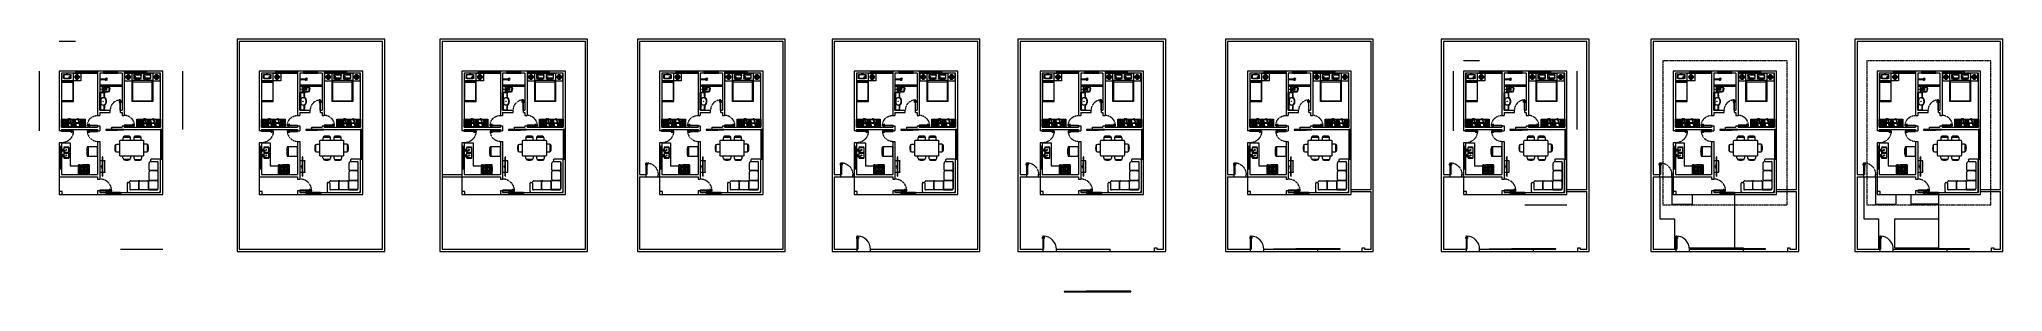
# Model space of a CAD drawing. Header units: centimetres. Extents: x 35234 to 67506, y -7058 to -4021.
# Drawn here: x 54225 to 67506, y -6785 to -5078 of the extents above; entities that cross this region are included whole.
import ezdxf

# ---------------------------------------------------------------- set-up
doc = ezdxf.new("R2010")
doc.units = ezdxf.units.CM
doc.header["$LTSCALE"] = 0.3
doc.linetypes.add('HIDDEN', pattern=[9.525, 6.35, -3.175])
for name, color, linetype, lineweight in [('Blocos', 242, 'Continuous', 5), ('Janelas', 86, 'Continuous', 5), ('Paredes', 87, 'Continuous', 20), ('Piso', 253, 'Continuous', 5), ('Portas', 152, 'Continuous', 5), ('Projeção Cobertura', 52, 'HIDDEN', 15), ('Vegetação', 104, 'Continuous', 13)]:
    doc.layers.add(name, color=color, linetype=linetype, lineweight=lineweight)
doc.layers.get('0').off()

# ---------------------------------------------------------------- blocks, each defined once
blk = doc.blocks.new('Porta 80')
for p, q in [((-5, 75), (-8.5, 75)), ((-8.5, 75), (-8.5, 63.5)), ((-8.5, 63.5), (-7.75, 63.5)), ((-7.75, 63.5), (-7.75, 73)), ((-7.75, 73), (-5, 73)), ((-4, 77), (-5, 77)), ((-5, 77), (-5, 71)), ((-5, 71), (-4, 71)), ((0, 77), (1, 77)), ((1, 71), (0, 71)), ((1, 77), (1, 71)), ((1, 75), (4.5, 75)), ((3.75, 73), (1, 73)), ((3.75, 63.5), (3.75, 73)), ((4.5, 63.5), (3.75, 63.5)), ((4.5, 75), (4.5, 63.5))]:
    blk.add_line(p, q)
blk.add_lwpolyline([(-4, 0), (0, 0), (0, 80), (-4, 80)], close=True)
at = {"linetype": 'HIDDEN'}
blk.add_arc((0, 0), 80.1, 92.862405, 180, dxfattribs=at)
blk = doc.blocks.new('Porta 70')
for p, q in [((-5, 65), (-8.5, 65)), ((-8.5, 65), (-8.5, 53.5)), ((-8.5, 53.5), (-7.75, 53.5)), ((-7.75, 53.5), (-7.75, 63)), ((-7.75, 63), (-5, 63)), ((-4, 67), (-5, 67)), ((-5, 67), (-5, 61)), ((-5, 61), (-4, 61)), ((0, 67), (1, 67)), ((1, 61), (0, 61)), ((1, 67), (1, 61)), ((1, 65), (4.5, 65)), ((3.75, 63), (1, 63)), ((3.75, 53.5), (3.75, 63)), ((4.5, 53.5), (3.75, 53.5)), ((4.5, 65), (4.5, 53.5))]:
    blk.add_line(p, q)
blk.add_lwpolyline([(-4, 0), (0, 0), (0, 70), (-4, 70)], close=True)
at = {"linetype": 'HIDDEN'}
blk.add_arc((0, 0), 70.11, 93.270488, 180, dxfattribs=at)
blk = doc.blocks.new('Porta Correr 80')
for points in [[(-40, -4), (40, -4), (40, 0), (-40, 0)], [(40, -2), (80, -2), (80, 0), (40, 0)]]:
    blk.add_lwpolyline(points, close=True)
blk = doc.blocks.new('Porta box 150')
for p, q in [((73, -1), (73, -3)), ((77, -3), (77, -5))]:
    blk.add_line(p, q)
for points in [[(0, -6), (150, -6), (150, 0), (0, 0)], [(0, -3), (77, -3), (77, -1), (0, -1)], [(150, -5), (73, -5), (73, -3), (150, -3)]]:
    blk.add_lwpolyline(points, close=True)
blk = doc.blocks.new('Janela 100')
for p, q in [((100, 15), (0, 15)), ((0, 15), (0, 0)), ((100, 9.5), (0, 9.5)), ((0, 5.5), (100, 5.5)), ((0, 0), (100, 0)), ((100, 0), (100, 15))]:
    blk.add_line(p, q)
blk = doc.blocks.new('Janela 150')
for p, q in [((150, 15), (0, 15)), ((0, 15), (0, 0)), ((150, 9.5), (0, 9.5)), ((0, 5.5), (150, 5.5)), ((0, 0), (150, 0)), ((150, 0), (150, 15))]:
    blk.add_line(p, q)
blk = doc.blocks.new('Janela 200')
for p, q in [((200, 15), (0, 15)), ((0, 15), (0, 0)), ((200, 9.5), (0, 9.5)), ((0, 5.5), (200, 5.5)), ((0, 0), (200, 0)), ((200, 0), (200, 15))]:
    blk.add_line(p, q)
blk = doc.blocks.new('cama_solteiro')
at = {"layer": 'Blocos'}
for p, q in [((40, 0), (-40, 0)), ((-40, 0), (-40, -190)), ((40, -190), (40, 0)), ((40, 0), (90, 0)), ((40, -50), (40, 0)), ((90, 0), (90, -50)), ((-37, -49), (37, -49)), ((-37, -57), (-37, -49)), ((37, -57), (-37, -57)), ((-37, -60), (37, -60)), ((-37, -187), (-37, -60)), ((-28, -11), (-27, -10)), ((-27, -12), (-28, -11)), ((-27, -10), (-26, -9)), ((-26, -14), (-27, -12)), ((-27, -21), (-26, -19)), ((-27, -22), (-27, -21)), ((-27, -24), (-27, -22)), ((-27, -25), (-27, -24)), ((-27, -27), (-27, -25)), ((-27, -28), (-27, -27)), ((-26, -29), (-27, -28)), ((-27, -33), (-26, -31)), ((-27, -34), (-27, -33)), ((-27, -35), (-27, -34)), ((-27, -36), (-27, -35)), ((-26, -36), (-27, -36)), ((-26, -9), (-25, -9)), ((-26, -15), (-26, -14)), ((-26, -17), (-26, -15)), ((-26, -19), (-26, -17)), ((-26, -31), (-26, -29)), ((-25, -36), (-26, -36)), ((-25, -9), (-24, -10)), ((-24, -11), (-25, -12)), ((-25, -12), (-25, -13)), ((-25, -13), (-25, -14)), ((-25, -14), (-24, -16)), ((-24, -21), (-25, -23)), ((-25, -23), (-25, -25)), ((-25, -25), (-24, -26)), ((-24, -29), (-25, -31)), ((-25, -31), (-25, -32)), ((-25, -32), (-25, -33)), ((-25, -33), (-24, -33)), ((-24, -36), (-25, -36)), ((-24, -10), (-23, -9)), ((-23, -11), (-24, -11)), ((-24, -16), (-24, -17)), ((-24, -17), (-24, -19)), ((-24, -19), (-24, -21)), ((-24, -26), (-24, -28)), ((-24, -28), (-24, -29)), ((-24, -33), (-22, -33)), ((-23, -36), (-24, -36)), ((-23, -9), (-22, -9)), ((-22, -12), (-23, -11)), ((-22, -36), (-23, -36)), ((-22, -9), (-21, -9)), ((-21, -12), (-22, -12)), ((-22, -33), (-21, -33)), ((-21, -36), (-22, -36)), ((-21, -9), (-19, -8)), ((-20, -11), (-21, -12)), ((-21, -33), (-19, -34)), ((-19, -37), (-21, -36)), ((-19, -11), (-20, -11)), ((-19, -8), (-18, -8)), ((-17, -11), (-19, -11)), ((-19, -34), (-18, -34)), ((-18, -37), (-19, -37)), ((-18, -8), (-17, -8)), ((-18, -34), (-17, -34)), ((-17, -37), (-18, -37)), ((-17, -8), (-16, -8)), ((-16, -11), (-17, -11)), ((-17, -34), (-15, -34)), ((-16, -37), (-17, -37)), ((-16, -8), (-14, -7)), ((-15, -10), (-16, -11)), ((-14, -38), (-16, -37)), ((-14, -10), (-15, -10)), ((-15, -34), (-14, -34)), ((-14, -7), (-13, -7)), ((-12, -10), (-14, -10)), ((-14, -34), (-12, -34)), ((-13, -38), (-14, -38)), ((-13, -7), (-12, -7)), ((-12, -38), (-13, -38)), ((-12, -7), (-10, -7)), ((-11, -10), (-12, -10)), ((-12, -34), (-11, -34)), ((-10, -38), (-12, -38)), ((-10, -10), (-11, -10)), ((-11, -34), (-9, -34)), ((-10, -7), (-9, -7)), ((-8, -10), (-10, -10)), ((-9, -38), (-10, -38)), ((-9, -7), (-8, -6)), ((-9, -34), (-8, -34)), ((-7, -38), (-9, -38)), ((-8, -6), (-6, -6)), ((-7, -10), (-8, -10)), ((-8, -34), (-6, -34)), ((-6, -10), (-7, -10)), ((-6, -38), (-7, -38)), ((-6, -6), (-5, -6)), ((-4, -10), (-6, -10)), ((-6, -34), (-5, -34)), ((-5, -38), (-6, -38)), ((-5, -6), (-3, -6)), ((-5, -34), (-3, -34)), ((-3, -38), (-5, -38)), ((-3, -10), (-4, -10)), ((-3, -6), (-2, -6)), ((-2, -10), (-3, -10)), ((-3, -34), (-1, -34)), ((-2, -38), (-3, -38)), ((-2, -6), (0, -6)), ((0, -10), (-2, -10)), ((0, -38), (-2, -38)), ((-1, -34), (1, -33)), ((0, -6), (1, -6)), ((1, -10), (0, -10)), ((1, -38), (0, -38)), ((1, -6), (3, -6)), ((2, -10), (1, -10)), ((1, -33), (3, -33)), ((3, -38), (1, -38)), ((4, -10), (2, -10)), ((3, -6), (4, -6)), ((3, -33), (5, -33)), ((4, -38), (3, -38)), ((4, -6), (6, -7)), ((5, -10), (4, -10)), ((5, -38), (4, -38)), ((6, -10), (5, -10)), ((5, -33), (6, -33)), ((7, -38), (5, -38)), ((6, -7), (7, -7)), ((7, -10), (6, -10)), ((6, -33), (8, -33)), ((7, -7), (8, -7)), ((9, -10), (7, -10)), ((8, -38), (7, -38)), ((8, -7), (10, -7)), ((8, -33), (9, -32)), ((9, -38), (8, -38)), ((10, -10), (9, -10)), ((9, -32), (11, -33)), ((11, -38), (9, -38)), ((10, -7), (11, -7)), ((11, -10), (10, -10)), ((10, -25), (11, -24)), ((11, -27), (10, -25)), ((11, -7), (12, -8)), ((13, -11), (11, -10)), ((11, -24), (11, -24)), ((11, -24), (13, -24)), ((12, -28), (11, -27)), ((11, -33), (13, -33)), ((12, -37), (11, -38)), ((12, -8), (14, -8)), ((13, -29), (12, -28)), ((13, -37), (12, -37)), ((14, -11), (13, -11)), ((13, -24), (15, -25)), ((14, -29), (13, -29)), ((13, -33), (15, -33)), ((15, -37), (13, -37)), ((14, -8), (15, -8)), ((15, -11), (14, -11)), ((16, -30), (14, -29)), ((15, -8), (16, -8)), ((16, -11), (15, -11)), ((15, -25), (17, -25)), ((15, -33), (17, -33)), ((16, -37), (15, -37)), ((16, -8), (17, -9)), ((18, -12), (16, -11)), ((17, -29), (16, -30)), ((17, -36), (16, -37)), ((17, -9), (18, -9)), ((17, -25), (18, -25)), ((18, -29), (17, -29)), ((17, -33), (18, -33)), ((18, -36), (17, -36)), ((18, -9), (19, -9)), ((19, -12), (18, -12)), ((18, -20), (19, -19)), ((18, -22), (18, -20)), ((18, -23), (18, -22)), ((18, -24), (18, -23)), ((18, -25), (18, -24)), ((18, -25), (18, -25)), ((19, -30), (18, -29)), ((18, -33), (19, -33)), ((19, -36), (18, -36)), ((19, -9), (21, -10)), ((20, -11), (19, -12)), ((19, -17), (20, -16)), ((19, -19), (19, -17)), ((19, -31), (19, -30)), ((19, -32), (19, -31)), ((19, -33), (19, -32)), ((21, -36), (19, -36)), ((21, -12), (20, -11)), ((20, -11), (20, -11)), ((20, -16), (21, -14)), ((21, -10), (22, -9)), ((21, -13), (21, -12)), ((21, -14), (21, -13)), ((22, -36), (21, -36)), ((22, -9), (23, -9)), ((23, -29), (22, -31)), ((22, -31), (23, -32)), ((23, -36), (22, -36)), ((23, -9), (24, -10)), ((24, -12), (23, -14)), ((23, -14), (23, -15)), ((23, -15), (23, -17)), ((23, -17), (23, -19)), ((23, -19), (23, -21)), ((23, -21), (23, -22)), ((23, -22), (24, -24)), ((24, -25), (23, -27)), ((23, -27), (23, -28)), ((23, -28), (23, -29)), ((23, -32), (24, -34)), ((24, -36), (23, -36)), ((23, -36), (23, -36)), ((24, -10), (24, -11)), ((24, -11), (24, -12)), ((24, -24), (24, -25)), ((24, -34), (24, -35)), ((24, -35), (24, -36)), ((37, -49), (37, -57)), ((37, -60), (37, -187)), ((90, -50), (40, -50)), ((-40, -190), (40, -190)), ((37, -187), (-37, -187))]:
    blk.add_line(p, q, dxfattribs=at)
for points in [[(59, -22, 32), (52, -19, 18), (51, -25, 18), (58, -25, 32)], [(58, -25, 32), (51, -25, 18), (52, -19, 18), (59, -22, 32)], [(58, -25, 32), (51, -25, 18), (52, -31, 18), (59, -28, 32)], [(59, -28, 32), (52, -31, 18), (51, -25, 18), (58, -25, 32)], [(61, -20, 32), (55, -14, 18), (52, -19, 18), (59, -22, 32)], [(59, -22, 32), (52, -19, 18), (55, -14, 18), (61, -20, 32)], [(59, -28, 32), (52, -31, 18), (55, -36, 18), (61, -30, 32)], [(61, -30, 32), (55, -36, 18), (52, -31, 18), (59, -28, 32)], [(63, -18, 32), (60, -11, 18), (55, -14, 18), (61, -20, 32)], [(61, -20, 32), (55, -14, 18), (60, -11, 18), (63, -18, 32)], [(61, -30, 32), (55, -36, 18), (60, -39, 18), (63, -32, 32)], [(63, -32, 32), (60, -39, 18), (55, -36, 18), (61, -30, 32)], [(58, -25), (59, -21), (59, -21, 3), (58, -25, 3)], [(59, -29), (58, -25), (58, -25, 3), (59, -29, 3)], [(59, -21), (62, -18), (62, -18, 3), (59, -21, 3)], [(62, -32), (59, -29), (59, -29, 3), (62, -32, 3)], [(66, -18, 32), (66, -10, 18), (60, -11, 18), (63, -18, 32)], [(63, -18, 32), (60, -11, 18), (66, -10, 18), (66, -18, 32)], [(63, -32, 32), (60, -39, 18), (66, -40, 18), (66, -32, 32)], [(66, -32, 32), (66, -40, 18), (60, -39, 18), (63, -32, 32)], [(62, -18), (66, -17), (66, -17, 3), (62, -18, 3)], [(66, -33), (62, -32), (62, -32, 3), (66, -33, 3)], [(65, -25, 3), (65, -24, 3), (65, -24, 20), (65, -25, 20)], [(65, -24, 3), (66, -24, 3), (66, -24, 20), (65, -24, 20)], [(66, -26, 3), (65, -25, 3), (65, -25, 20), (66, -26, 20)], [(69, -18, 32), (71, -11, 18), (66, -10, 18), (66, -18, 32)], [(66, -18, 32), (66, -10, 18), (71, -11, 18), (69, -18, 32)], [(66, -17), (70, -18), (70, -18, 3), (66, -17, 3)], [(66, -24, 3), (67, -25, 3), (67, -25, 20), (66, -24, 20)], [(67, -25, 3), (66, -26, 3), (66, -26, 20), (67, -25, 20)], [(66, -32, 32), (66, -40, 18), (71, -39, 18), (69, -32, 32)], [(69, -32, 32), (71, -39, 18), (66, -40, 18), (66, -32, 32)], [(70, -32), (66, -33), (66, -33, 3), (70, -32, 3)], [(71, -20, 32), (76, -14, 18), (71, -11, 18), (69, -18, 32)], [(69, -18, 32), (71, -11, 18), (76, -14, 18), (71, -20, 32)], [(69, -32, 32), (71, -39, 18), (76, -36, 18), (71, -30, 32)], [(71, -30, 32), (76, -36, 18), (71, -39, 18), (69, -32, 32)], [(70, -18), (73, -21), (73, -21, 3), (70, -18, 3)], [(73, -29), (70, -32), (70, -32, 3), (73, -29, 3)], [(72, -22, 32), (80, -19, 18), (76, -14, 18), (71, -20, 32)], [(71, -20, 32), (76, -14, 18), (80, -19, 18), (72, -22, 32)], [(71, -30, 32), (76, -36, 18), (80, -31, 18), (72, -28, 32)], [(72, -28, 32), (80, -31, 18), (76, -36, 18), (71, -30, 32)], [(73, -25, 32), (81, -25, 18), (80, -19, 18), (72, -22, 32)], [(72, -22, 32), (80, -19, 18), (81, -25, 18), (73, -25, 32)], [(72, -28, 32), (80, -31, 18), (81, -25, 18), (73, -25, 32)], [(73, -25, 32), (81, -25, 18), (80, -31, 18), (72, -28, 32)], [(73, -21), (74, -25), (74, -25, 3), (73, -21, 3)], [(74, -25), (73, -29), (73, -29, 3), (74, -25, 3)]]:
    blk.add_3dface(points, dxfattribs=at)
for points, invisible_edges in [([(62, -32, 3), (58, -25, 3), (59, -21, 3)], 13), ([(62, -32, 3), (59, -29, 3), (58, -25, 3)], 12), ([(62, -32, 3), (59, -21, 3), (62, -18, 3)], 13), ([(62, -32, 3), (62, -18, 3), (66, -17, 3)], 13), ([(62, -32, 3), (66, -17, 3), (70, -18, 3)], 13), ([(62, -32, 3), (70, -18, 3), (73, -21, 3)], 13), ([(62, -32, 3), (70, -32, 3), (66, -33, 3)], 1), ([(70, -32, 3), (73, -21, 3), (74, -25, 3), (73, -29, 3)], 1)]:
    blk.add_3dface(points, dxfattribs=dict(at, invisible_edges=invisible_edges))
blk = doc.blocks.new('guarda_roupa')
at = {"layer": 'Blocos'}
for p, q in [((0, -80), (0, 80)), ((0, 80), (55, 80)), ((3, -77), (3, 77)), ((3, 77), (52, 77)), ((26, 35), (3, 35)), ((26, 33), (3, 33)), ((5, 74), (5, 77)), ((22, 74), (5, 74)), ((5, 35), (5, 38)), ((26, 38), (5, 38)), ((6, 38), (6, 74)), ((7, 13), (26, 17)), ((7, 5), (26, 5)), ((26, 3), (7, 3)), ((7, 0), (26, 0)), ((8, 38), (8, 74)), ((26, 15), (8, 11)), ((13, 38), (13, 74)), ((14, 38), (14, 74)), ((19, 38), (19, 74)), ((21, 38), (21, 74)), ((22, 72), (22, 77)), ((22, 72), (26, 72)), ((24, 16), (31, 17)), ((25, 15), (24, 16)), ((24, 4), (24, 5)), ((24, 5), (31, 5)), ((31, 4), (24, 4)), ((31, 17), (25, 15)), ((26, -41), (26, 77)), ((26, 38), (26, 74)), ((26, 5), (26, 16)), ((26, 0), (26, 4)), ((29, -40), (29, 77)), ((29, 72), (32, 72)), ((49, 38), (29, 38)), ((52, 35), (29, 35)), ((52, 33), (29, 33)), ((29, 17), (47, 21)), ((48, 19), (29, 16)), ((29, 5), (29, 16)), ((29, 5), (48, 5)), ((29, 0), (29, 4)), ((48, 3), (29, 3)), ((29, 0), (48, 0)), ((31, 17), (31, 17)), ((31, 5), (31, 4)), ((32, 72), (32, 77)), ((32, 38), (32, 74)), ((49, 74), (32, 74)), ((34, 38), (34, 74)), ((39, 38), (39, 74)), ((41, 38), (41, 74)), ((46, 38), (46, 74)), ((47, 38), (47, 74)), ((49, 77), (49, 74)), ((49, 38), (49, 35)), ((52, 80), (52, -80)), ((52, 28), (55, 28)), ((52, 26), (55, 26)), ((55, 80), (55, 28)), ((55, 26), (55, -26)), ((55, -80), (0, -80)), ((52, -77), (3, -77)), ((26, -1), (7, -1)), ((7, -5), (26, -5)), ((26, -7), (7, -7)), ((7, -18), (26, -14)), ((7, -44), (26, -40)), ((7, -52), (26, -52)), ((26, -54), (7, -54)), ((7, -57), (26, -57)), ((26, -58), (7, -58)), ((7, -62), (26, -62)), ((26, -63), (7, -63)), ((7, -66), (26, -66)), ((26, -68), (7, -68)), ((26, -16), (8, -20)), ((26, -42), (8, -46)), ((26, -72), (23, -72)), ((23, -77), (23, -72)), ((24, 0), (31, 0)), ((24, -1), (24, 0)), ((31, -1), (24, -1)), ((24, -5), (31, -5)), ((24, -6), (24, -5)), ((31, -6), (24, -6)), ((24, -15), (31, -14)), ((25, -16), (24, -15)), ((24, -41), (31, -40)), ((25, -41), (24, -41)), ((24, -52), (31, -52)), ((24, -53), (24, -52)), ((31, -53), (24, -53)), ((24, -58), (24, -57)), ((24, -57), (31, -57)), ((31, -58), (24, -58)), ((24, -63), (24, -62)), ((24, -62), (31, -62)), ((31, -63), (24, -63)), ((24, -67), (31, -67)), ((24, -67), (24, -67)), ((31, -67), (24, -67)), ((31, -15), (25, -16)), ((31, -40), (25, -41)), ((26, -5), (26, -1)), ((26, -52), (26, -41)), ((26, -57), (26, -53)), ((26, -62), (26, -58)), ((26, -67), (26, -63)), ((26, -77), (26, -67)), ((48, -1), (29, -1)), ((29, -5), (29, -1)), ((29, -5), (48, -5)), ((48, -7), (29, -7)), ((29, -14), (48, -10)), ((48, -12), (29, -16)), ((29, -40), (48, -36)), ((48, -37), (29, -41)), ((29, -52), (29, -41)), ((29, -52), (48, -52)), ((29, -57), (29, -53)), ((48, -54), (29, -54)), ((29, -57), (48, -57)), ((29, -62), (29, -58)), ((48, -58), (29, -58)), ((29, -62), (48, -62)), ((29, -67), (29, -63)), ((48, -63), (29, -63)), ((29, -66), (48, -66)), ((29, -77), (29, -67)), ((48, -68), (29, -68)), ((33, -72), (29, -72)), ((31, 0), (31, -1)), ((31, -5), (31, -6)), ((31, -14), (31, -15)), ((31, -40), (31, -40)), ((31, -52), (31, -53)), ((31, -57), (31, -58)), ((31, -62), (31, -63)), ((31, -67), (31, -67)), ((33, -77), (33, -72)), ((55, -26), (52, -26)), ((55, -28), (52, -28)), ((55, -28), (55, -80))]:
    blk.add_line(p, q, dxfattribs=at)
for centre in [(57, 31), (57, 23), (57, -31)]:
    blk.add_circle(centre, 2.08, dxfattribs=at)
for centre, start, end in [((7, 12), 101.6452, 281.6452), ((7, 4), 90.0505, 270.0505), ((7, -1), 90.0505, 270.0505), ((48, 20), 281.6452, 101.6452), ((48, 4), 270.0505, 90.0505), ((48, -1), 270.0505, 90.0505), ((7, -6), 90.0505, 270.0505), ((7, -53), 90.0505, 270.0505), ((7, -57), 90.0505, 270.0505), ((7, -63), 90.0505, 270.0505), ((7, -67), 90.0505, 270.0505), ((7, -19), 101.6452, 281.6452), ((7, -45), 101.6452, 281.6452), ((48, -6), 270.0505, 90.0505), ((48, -11), 281.6452, 101.6452), ((48, -37), 281.6452, 101.6452), ((48, -53), 270.0505, 90.0505), ((48, -57), 270.0505, 90.0505), ((48, -63), 270.0505, 90.0505), ((48, -67), 270.0505, 90.0505)]:
    blk.add_arc(centre, 0.856, start, end, dxfattribs=at)
blk = doc.blocks.new('cama_casal')
at = {"layer": 'Blocos'}
for p, q in [((-190, 70), (0, 70)), ((-190, -70), (-190, 70)), ((-60, 67), (-187, 67)), ((-187, 67), (-187, -67)), ((-60, -67), (-60, 67)), ((-49, 67), (-57, 67)), ((-57, 67), (-57, -67)), ((-50, 120), (-50, 70)), ((0, 120), (-50, 120)), ((-50, 70), (0, 70)), ((-49, -67), (-49, 67)), ((-37, 47), (-38, 45)), ((-38, 45), (-38, 44)), ((-38, 44), (-38, 43)), ((-38, 43), (-38, 41)), ((-38, 41), (-38, 40)), ((-38, 40), (-38, 39)), ((-38, 39), (-38, 37)), ((-38, 37), (-38, 36)), ((-38, 36), (-38, 35)), ((-38, 35), (-38, 33)), ((-38, 33), (-38, 32)), ((-38, 32), (-38, 30)), ((-38, 30), (-38, 29)), ((-38, 29), (-38, 27)), ((-38, 27), (-38, 26)), ((-38, 26), (-38, 25)), ((-38, 25), (-38, 23)), ((-38, 23), (-38, 22)), ((-38, 22), (-38, 21)), ((-38, 21), (-37, 19)), ((-36, 52), (-37, 51)), ((-37, 51), (-37, 49)), ((-37, 49), (-37, 48)), ((-37, 48), (-37, 47)), ((-37, 19), (-37, 18)), ((-37, 18), (-37, 17)), ((-37, 17), (-37, 16)), ((-37, 16), (-36, 14)), ((-36, 59), (-36, 58)), ((-35, 59), (-36, 59)), ((-36, 58), (-36, 57)), ((-36, 58), (-36, 58)), ((-36, 57), (-36, 55)), ((-36, 55), (-36, 54)), ((-36, 54), (-36, 53)), ((-36, 53), (-36, 52)), ((-36, 14), (-36, 13)), ((-36, 13), (-36, 12)), ((-36, 12), (-36, 11)), ((-36, 11), (-36, 9)), ((-36, 9), (-36, 8)), ((-36, 9), (-36, 9)), ((-36, 8), (-35, 8)), ((-34, 58), (-35, 59)), ((-35, 8), (-34, 8)), ((-32, 58), (-34, 58)), ((-34, 34), (-33, 36)), ((-34, 32), (-34, 34)), ((-34, 30), (-34, 32)), ((-34, 29), (-34, 30)), ((-34, 27), (-34, 29)), ((-34, 25), (-34, 27)), ((-34, 24), (-34, 25)), ((-34, 23), (-34, 24)), ((-34, 21), (-34, 23)), ((-34, 20), (-34, 21)), ((-34, 18), (-34, 20)), ((-34, 17), (-34, 18)), ((-34, 15), (-34, 17)), ((-33, 14), (-34, 15)), ((-34, 8), (-33, 8)), ((-33, 54), (-32, 54)), ((-33, 53), (-33, 54)), ((-33, 52), (-33, 53)), ((-33, 50), (-33, 52)), ((-33, 48), (-33, 50)), ((-33, 46), (-33, 48)), ((-32, 44), (-33, 46)), ((-33, 42), (-32, 44)), ((-33, 41), (-33, 42)), ((-33, 39), (-33, 41)), ((-33, 38), (-33, 39)), ((-33, 36), (-33, 38)), ((-33, 12), (-33, 14)), ((-33, 11), (-33, 12)), ((-33, 10), (-33, 11)), ((-32, 10), (-33, 10)), ((-33, 8), (-31, 9)), ((-31, 57), (-32, 58)), ((-32, 54), (-31, 54)), ((-31, 10), (-32, 10)), ((-29, 58), (-31, 57)), ((-31, 54), (-30, 54)), ((-29, 11), (-31, 10)), ((-31, 9), (-29, 8)), ((-31, 9), (-31, 9)), ((-30, 54), (-29, 53)), ((-29, 52), (-30, 51)), ((-30, 51), (-29, 49)), ((-28, 58), (-29, 58)), ((-29, 53), (-29, 52)), ((-29, 49), (-29, 48)), ((-29, 48), (-28, 47)), ((-28, 11), (-29, 11)), ((-29, 8), (-28, 8)), ((-27, 58), (-28, 58)), ((-28, 47), (-27, 46)), ((-26, 10), (-28, 11)), ((-28, 8), (-27, 8)), ((-25, 58), (-27, 58)), ((-27, 46), (-25, 45)), ((-27, 8), (-25, 8)), ((-25, 10), (-26, 10)), ((-24, 58), (-25, 58)), ((-25, 53), (-24, 53)), ((-25, 53), (-25, 53)), ((-25, 52), (-25, 53)), ((-25, 50), (-25, 52)), ((-24, 48), (-25, 50)), ((-25, 45), (-24, 45)), ((-23, 10), (-25, 10)), ((-25, 8), (-24, 8)), ((-22, 58), (-24, 58)), ((-24, 53), (-23, 53)), ((-24, 46), (-24, 48)), ((-24, 45), (-24, 46)), ((-24, 8), (-22, 8)), ((-23, 53), (-22, 53)), ((-21, 10), (-23, 10)), ((-21, 58), (-22, 58)), ((-22, 53), (-20, 53)), ((-22, 8), (-21, 8)), ((-19, 58), (-21, 58)), ((-19, 11), (-21, 10)), ((-21, 8), (-19, 8)), ((-20, 53), (-19, 53)), ((-17, 58), (-19, 58)), ((-19, 53), (-17, 54)), ((-17, 11), (-19, 11)), ((-19, 8), (-17, 9)), ((-15, 58), (-17, 58)), ((-17, 54), (-16, 55)), ((-16, 11), (-17, 11)), ((-17, 9), (-15, 9)), ((-16, 55), (-14, 56)), ((-14, 10), (-16, 11)), ((-14, 58), (-15, 58)), ((-15, 9), (-14, 9)), ((-12, 59), (-14, 58)), ((-14, 56), (-13, 56)), ((-13, 10), (-14, 10)), ((-14, 9), (-12, 7)), ((-13, 56), (-12, 56)), ((-12, 10), (-13, 10)), ((-11, 59), (-12, 59)), ((-12, 56), (-11, 55)), ((-12, 54), (-12, 52)), ((-11, 54), (-12, 54)), ((-12, 52), (-11, 51)), ((-11, 15), (-12, 14)), ((-12, 14), (-12, 12)), ((-12, 12), (-11, 12)), ((-11, 11), (-12, 10)), ((-12, 7), (-11, 7)), ((-10, 59), (-11, 59)), ((-11, 55), (-11, 54)), ((-11, 51), (-11, 50)), ((-11, 50), (-11, 49)), ((-11, 49), (-11, 47)), ((-11, 47), (-10, 46)), ((-10, 20), (-11, 19)), ((-11, 19), (-11, 17)), ((-11, 17), (-11, 16)), ((-11, 16), (-11, 15)), ((-11, 12), (-11, 11)), ((-11, 7), (-10, 8)), ((-9, 58), (-10, 59)), ((-10, 55), (-9, 57)), ((-9, 54), (-10, 55)), ((-10, 46), (-10, 45)), ((-10, 45), (-10, 44)), ((-10, 44), (-10, 42)), ((-10, 42), (-10, 41)), ((-10, 41), (-10, 40)), ((-10, 40), (-10, 38)), ((-10, 38), (-10, 37)), ((-10, 37), (-10, 36)), ((-10, 36), (-10, 34)), ((-10, 34), (-10, 33)), ((-10, 33), (-10, 32)), ((-10, 32), (-10, 30)), ((-10, 30), (-10, 29)), ((-10, 29), (-10, 28)), ((-10, 28), (-10, 26)), ((-10, 26), (-10, 25)), ((-10, 25), (-10, 24)), ((-10, 24), (-10, 22)), ((-10, 22), (-10, 21)), ((-10, 21), (-10, 20)), ((-10, 11), (-9, 12)), ((-9, 10), (-10, 11)), ((-10, 8), (-9, 9)), ((-9, 57), (-9, 58)), ((-9, 53), (-9, 54)), ((-9, 52), (-9, 53)), ((-8, 51), (-9, 52)), ((-9, 14), (-8, 15)), ((-9, 13), (-9, 14)), ((-9, 12), (-9, 13)), ((-9, 9), (-9, 10)), ((-8, 50), (-8, 51)), ((-8, 48), (-8, 50)), ((-8, 47), (-8, 48)), ((-7, 46), (-8, 47)), ((-8, 19), (-7, 20)), ((-8, 18), (-8, 19)), ((-8, 17), (-8, 18)), ((-8, 15), (-8, 17)), ((-7, 44), (-7, 46)), ((-7, 43), (-7, 44)), ((-7, 42), (-7, 43)), ((-7, 40), (-7, 42)), ((-6, 39), (-7, 40)), ((-7, 26), (-6, 27)), ((-7, 24), (-7, 26)), ((-7, 23), (-7, 24)), ((-7, 22), (-7, 23)), ((-7, 20), (-7, 22)), ((-6, 38), (-6, 39)), ((-6, 36), (-6, 38)), ((-6, 35), (-6, 36)), ((-6, 33), (-6, 35)), ((-6, 32), (-6, 33)), ((-6, 30), (-6, 32)), ((-6, 29), (-6, 30)), ((-6, 27), (-6, 29)), ((0, 70), (0, 120)), ((0, 70), (0, -70)), ((0, -70), (-190, -70)), ((-187, -67), (-60, -67)), ((-57, -67), (-49, -67)), ((0, -70), (-50, -70)), ((-50, -70), (-50, -120)), ((-50, -120), (0, -120)), ((-37, -18), (-38, -19)), ((-38, -19), (-38, -21)), ((-38, -21), (-38, -22)), ((-38, -22), (-38, -23)), ((-38, -23), (-38, -25)), ((-38, -25), (-38, -26)), ((-38, -26), (-38, -27)), ((-38, -27), (-38, -29)), ((-38, -29), (-38, -30)), ((-38, -30), (-38, -32)), ((-38, -32), (-38, -33)), ((-38, -33), (-38, -35)), ((-38, -35), (-38, -36)), ((-38, -36), (-38, -37)), ((-38, -37), (-38, -39)), ((-38, -39), (-38, -40)), ((-38, -40), (-38, -42)), ((-38, -42), (-38, -43)), ((-38, -43), (-38, -44)), ((-38, -44), (-37, -46)), ((-36, -13), (-37, -14)), ((-37, -14), (-37, -15)), ((-37, -15), (-37, -17)), ((-37, -17), (-37, -18)), ((-37, -46), (-37, -47)), ((-37, -47), (-37, -48)), ((-37, -48), (-37, -49)), ((-37, -49), (-36, -51)), ((-35, -6), (-36, -6)), ((-36, -6), (-36, -7)), ((-36, -7), (-36, -7)), ((-36, -7), (-36, -8)), ((-36, -8), (-36, -9)), ((-36, -9), (-36, -11)), ((-36, -11), (-36, -12)), ((-36, -12), (-36, -13)), ((-36, -51), (-36, -52)), ((-36, -52), (-36, -53)), ((-36, -53), (-36, -54)), ((-36, -54), (-36, -55)), ((-36, -55), (-36, -56)), ((-36, -56), (-36, -57)), ((-36, -57), (-35, -57)), ((-34, -6), (-35, -6)), ((-35, -57), (-34, -57)), ((-32, -7), (-34, -6)), ((-34, -31), (-33, -29)), ((-34, -33), (-34, -31)), ((-34, -35), (-34, -33)), ((-34, -36), (-34, -35)), ((-34, -38), (-34, -36)), ((-34, -39), (-34, -38)), ((-34, -41), (-34, -39)), ((-34, -42), (-34, -41)), ((-34, -44), (-34, -42)), ((-34, -45), (-34, -44)), ((-34, -47), (-34, -45)), ((-34, -48), (-34, -47)), ((-34, -49), (-34, -48)), ((-33, -51), (-34, -49)), ((-34, -57), (-33, -57)), ((-33, -12), (-33, -11)), ((-33, -11), (-32, -11)), ((-33, -13), (-33, -12)), ((-33, -15), (-33, -13)), ((-33, -17), (-33, -15)), ((-33, -19), (-33, -17)), ((-32, -21), (-33, -19)), ((-33, -22), (-32, -21)), ((-33, -24), (-33, -22)), ((-33, -25), (-33, -24)), ((-33, -27), (-33, -25)), ((-33, -29), (-33, -27)), ((-33, -52), (-33, -51)), ((-33, -54), (-33, -52)), ((-33, -55), (-33, -54)), ((-32, -55), (-33, -55)), ((-33, -57), (-31, -56)), ((-31, -8), (-32, -7)), ((-32, -11), (-31, -11)), ((-31, -55), (-32, -55)), ((-29, -7), (-31, -8)), ((-31, -11), (-30, -11)), ((-29, -54), (-31, -55)), ((-31, -56), (-31, -56)), ((-31, -56), (-29, -56)), ((-30, -11), (-29, -12)), ((-29, -13), (-30, -14)), ((-30, -14), (-29, -16)), ((-28, -7), (-29, -7)), ((-29, -12), (-29, -13)), ((-29, -16), (-29, -17)), ((-29, -17), (-28, -18)), ((-28, -54), (-29, -54)), ((-29, -56), (-28, -57)), ((-27, -7), (-28, -7)), ((-28, -18), (-27, -19)), ((-26, -54), (-28, -54)), ((-28, -57), (-27, -57)), ((-25, -6), (-27, -7)), ((-27, -19), (-25, -20)), ((-27, -57), (-25, -57)), ((-25, -55), (-26, -54)), ((-24, -6), (-25, -6)), ((-25, -13), (-25, -12)), ((-25, -12), (-25, -12)), ((-25, -12), (-24, -12)), ((-25, -15), (-25, -13)), ((-24, -17), (-25, -15)), ((-25, -20), (-24, -19)), ((-23, -55), (-25, -55)), ((-25, -57), (-24, -57)), ((-22, -7), (-24, -6)), ((-24, -12), (-23, -12)), ((-24, -19), (-24, -17)), ((-24, -19), (-24, -19)), ((-24, -57), (-22, -57)), ((-23, -12), (-22, -12)), ((-21, -54), (-23, -55)), ((-21, -7), (-22, -7)), ((-22, -12), (-20, -12)), ((-22, -57), (-21, -57)), ((-19, -7), (-21, -7)), ((-19, -54), (-21, -54)), ((-21, -57), (-19, -56)), ((-20, -12), (-19, -11)), ((-17, -7), (-19, -7)), ((-19, -11), (-17, -11)), ((-17, -54), (-19, -54)), ((-19, -56), (-17, -56)), ((-15, -7), (-17, -7)), ((-17, -11), (-16, -10)), ((-16, -54), (-17, -54)), ((-17, -56), (-15, -56)), ((-16, -10), (-14, -9)), ((-14, -55), (-16, -54)), ((-14, -7), (-15, -7)), ((-15, -56), (-14, -56)), ((-12, -6), (-14, -7)), ((-14, -9), (-13, -9)), ((-13, -55), (-14, -55)), ((-14, -56), (-12, -57)), ((-13, -9), (-12, -9)), ((-12, -55), (-13, -55)), ((-11, -6), (-12, -6)), ((-12, -9), (-11, -10)), ((-11, -10), (-12, -11)), ((-12, -11), (-12, -12)), ((-12, -12), (-11, -14)), ((-11, -50), (-12, -51)), ((-12, -51), (-12, -52)), ((-12, -52), (-11, -53)), ((-11, -54), (-12, -55)), ((-12, -57), (-11, -58)), ((-10, -6), (-11, -6)), ((-11, -10), (-11, -10)), ((-11, -14), (-11, -15)), ((-11, -15), (-11, -16)), ((-11, -16), (-11, -17)), ((-11, -17), (-10, -19)), ((-10, -45), (-11, -46)), ((-11, -46), (-11, -47)), ((-11, -47), (-11, -49)), ((-11, -49), (-11, -50)), ((-11, -53), (-11, -54)), ((-11, -58), (-10, -57)), ((-9, -7), (-10, -6)), ((-10, -9), (-9, -8)), ((-9, -11), (-10, -9)), ((-10, -19), (-10, -20)), ((-10, -20), (-10, -21)), ((-10, -21), (-10, -23)), ((-10, -23), (-10, -24)), ((-10, -24), (-10, -25)), ((-10, -25), (-10, -26)), ((-10, -26), (-10, -28)), ((-10, -28), (-10, -29)), ((-10, -29), (-10, -30)), ((-10, -30), (-10, -32)), ((-10, -32), (-10, -33)), ((-10, -33), (-10, -34)), ((-10, -34), (-10, -36)), ((-10, -36), (-10, -37)), ((-10, -37), (-10, -38)), ((-10, -38), (-10, -40)), ((-10, -40), (-10, -41)), ((-10, -41), (-10, -42)), ((-10, -42), (-10, -44)), ((-10, -44), (-10, -45)), ((-10, -54), (-9, -53)), ((-9, -55), (-10, -54)), ((-10, -57), (-9, -56)), ((-9, -8), (-9, -7)), ((-9, -12), (-9, -11)), ((-9, -13), (-9, -12)), ((-8, -14), (-9, -13)), ((-9, -51), (-8, -49)), ((-9, -52), (-9, -51)), ((-9, -53), (-9, -52)), ((-9, -56), (-9, -55)), ((-8, -15), (-8, -14)), ((-8, -16), (-8, -15)), ((-8, -18), (-8, -16)), ((-7, -19), (-8, -18)), ((-8, -46), (-7, -44)), ((-8, -47), (-8, -46)), ((-8, -48), (-8, -47)), ((-8, -49), (-8, -48)), ((-7, -20), (-7, -19)), ((-7, -22), (-7, -20)), ((-7, -23), (-7, -22)), ((-7, -24), (-7, -23)), ((-6, -26), (-7, -24)), ((-7, -39), (-6, -38)), ((-7, -40), (-7, -39)), ((-7, -42), (-7, -40)), ((-7, -43), (-7, -42)), ((-7, -44), (-7, -43)), ((-6, -27), (-6, -26)), ((-6, -29), (-6, -27)), ((-6, -30), (-6, -29)), ((-6, -32), (-6, -30)), ((-6, -33), (-6, -32)), ((-6, -35), (-6, -33)), ((-6, -36), (-6, -35)), ((-6, -38), (-6, -36)), ((0, -120), (0, -70))]:
    blk.add_line(p, q, dxfattribs=at)
for points in [[(-32, 96, 32), (-40, 96, 18), (-39, 101, 18), (-32, 99, 32)], [(-32, 99, 32), (-39, 101, 18), (-40, 96, 18), (-32, 96, 32)], [(-32, 93, 32), (-39, 90, 18), (-40, 96, 18), (-32, 96, 32)], [(-32, 96, 32), (-40, 96, 18), (-39, 90, 18), (-32, 93, 32)], [(-32, 99, 32), (-39, 101, 18), (-36, 106, 18), (-30, 101, 32)], [(-30, 101, 32), (-36, 106, 18), (-39, 101, 18), (-32, 99, 32)], [(-30, 91, 32), (-36, 85, 18), (-39, 90, 18), (-32, 93, 32)], [(-32, 93, 32), (-39, 90, 18), (-36, 85, 18), (-30, 91, 32)], [(-30, 101, 32), (-36, 106, 18), (-31, 110, 18), (-28, 102, 32)], [(-28, 102, 32), (-31, 110, 18), (-36, 106, 18), (-30, 101, 32)], [(-28, 89, 32), (-31, 82, 18), (-36, 85, 18), (-30, 91, 32)], [(-30, 91, 32), (-36, 85, 18), (-31, 82, 18), (-28, 89, 32)], [(-32, 100, 3), (-33, 96, 3), (-33, 96), (-32, 100)], [(-33, 96, 3), (-32, 92, 3), (-32, 92), (-33, 96)], [(-29, 103, 3), (-32, 100, 3), (-32, 100), (-29, 103)], [(-32, 92, 3), (-29, 89, 3), (-29, 89), (-32, 92)], [(-28, 102, 32), (-31, 110, 18), (-25, 111, 18), (-25, 103, 32)], [(-25, 103, 32), (-25, 111, 18), (-31, 110, 18), (-28, 102, 32)], [(-25, 88, 32), (-25, 81, 18), (-31, 82, 18), (-28, 89, 32)], [(-28, 89, 32), (-31, 82, 18), (-25, 81, 18), (-25, 88, 32)], [(-25, 104, 3), (-29, 103, 3), (-29, 103), (-25, 104)], [(-29, 89, 3), (-25, 88, 3), (-25, 88), (-29, 89)], [(-25, 97, 20), (-26, 96, 20), (-26, 96, 3), (-25, 97, 3)], [(-26, 96, 20), (-25, 95, 20), (-25, 95, 3), (-26, 96, 3)], [(-25, 103, 32), (-25, 111, 18), (-19, 110, 18), (-22, 102, 32)], [(-22, 102, 32), (-19, 110, 18), (-25, 111, 18), (-25, 103, 32)], [(-21, 103, 3), (-25, 104, 3), (-25, 104), (-21, 103)], [(-24, 96, 20), (-25, 97, 20), (-25, 97, 3), (-24, 96, 3)], [(-25, 95, 20), (-24, 95, 20), (-24, 95, 3), (-25, 95, 3)], [(-22, 89, 32), (-19, 82, 18), (-25, 81, 18), (-25, 88, 32)], [(-25, 88, 32), (-25, 81, 18), (-19, 82, 18), (-22, 89, 32)], [(-25, 88, 3), (-21, 89, 3), (-21, 89), (-25, 88)], [(-24, 95, 20), (-24, 96, 20), (-24, 96, 3), (-24, 95, 3)], [(-22, 102, 32), (-19, 110, 18), (-14, 106, 18), (-20, 101, 32)], [(-20, 101, 32), (-14, 106, 18), (-19, 110, 18), (-22, 102, 32)], [(-20, 91, 32), (-14, 85, 18), (-19, 82, 18), (-22, 89, 32)], [(-22, 89, 32), (-19, 82, 18), (-14, 85, 18), (-20, 91, 32)], [(-18, 100, 3), (-21, 103, 3), (-21, 103), (-18, 100)], [(-21, 89, 3), (-18, 92, 3), (-18, 92), (-21, 89)], [(-20, 101, 32), (-14, 106, 18), (-11, 101, 18), (-18, 99, 32)], [(-18, 99, 32), (-11, 101, 18), (-14, 106, 18), (-20, 101, 32)], [(-18, 93, 32), (-11, 90, 18), (-14, 85, 18), (-20, 91, 32)], [(-20, 91, 32), (-14, 85, 18), (-11, 90, 18), (-18, 93, 32)], [(-18, 99, 32), (-11, 101, 18), (-10, 96, 18), (-18, 96, 32)], [(-18, 96, 32), (-10, 96, 18), (-11, 101, 18), (-18, 99, 32)], [(-17, 96, 3), (-18, 100, 3), (-18, 100), (-17, 96)], [(-18, 96, 32), (-10, 96, 18), (-11, 90, 18), (-18, 93, 32)], [(-18, 93, 32), (-11, 90, 18), (-10, 96, 18), (-18, 96, 32)], [(-18, 92, 3), (-17, 96, 3), (-17, 96), (-18, 92)], [(-32, -92, 32), (-39, -89, 18), (-40, -95, 18), (-32, -95, 32)], [(-32, -95, 32), (-40, -95, 18), (-39, -89, 18), (-32, -92, 32)], [(-32, -95, 32), (-40, -95, 18), (-39, -101, 18), (-32, -98, 32)], [(-32, -98, 32), (-39, -101, 18), (-40, -95, 18), (-32, -95, 32)], [(-30, -90, 32), (-36, -85, 18), (-39, -89, 18), (-32, -92, 32)], [(-32, -92, 32), (-39, -89, 18), (-36, -85, 18), (-30, -90, 32)], [(-32, -98, 32), (-39, -101, 18), (-36, -106, 18), (-30, -100, 32)], [(-30, -100, 32), (-36, -106, 18), (-39, -101, 18), (-32, -98, 32)], [(-28, -88, 32), (-31, -81, 18), (-36, -85, 18), (-30, -90, 32)], [(-30, -90, 32), (-36, -85, 18), (-31, -81, 18), (-28, -88, 32)], [(-30, -100, 32), (-36, -106, 18), (-31, -109, 18), (-28, -102, 32)], [(-28, -102, 32), (-31, -109, 18), (-36, -106, 18), (-30, -100, 32)], [(-32, -91, 3), (-33, -95, 3), (-33, -95), (-32, -91)], [(-33, -95, 3), (-32, -99, 3), (-32, -99), (-33, -95)], [(-29, -88, 3), (-32, -91, 3), (-32, -91), (-29, -88)], [(-32, -99, 3), (-29, -102, 3), (-29, -102), (-32, -99)], [(-25, -88, 32), (-25, -80, 18), (-31, -81, 18), (-28, -88, 32)], [(-28, -88, 32), (-31, -81, 18), (-25, -80, 18), (-25, -88, 32)], [(-28, -102, 32), (-31, -109, 18), (-25, -110, 18), (-25, -102, 32)], [(-25, -102, 32), (-25, -110, 18), (-31, -109, 18), (-28, -102, 32)], [(-25, -87, 3), (-29, -88, 3), (-29, -88), (-25, -87)], [(-29, -102, 3), (-25, -103, 3), (-25, -103), (-29, -102)], [(-25, -94, 20), (-26, -95, 20), (-26, -95, 3), (-25, -94, 3)], [(-26, -95, 20), (-25, -96, 20), (-25, -96, 3), (-26, -95, 3)], [(-22, -88, 32), (-19, -81, 18), (-25, -80, 18), (-25, -88, 32)], [(-25, -88, 32), (-25, -80, 18), (-19, -81, 18), (-22, -88, 32)], [(-21, -88, 3), (-25, -87, 3), (-25, -87), (-21, -88)], [(-24, -95, 20), (-25, -94, 20), (-25, -94, 3), (-24, -95, 3)], [(-25, -96, 20), (-24, -96, 20), (-24, -96, 3), (-25, -96, 3)], [(-25, -103, 3), (-21, -102, 3), (-21, -102), (-25, -103)], [(-25, -102, 32), (-25, -110, 18), (-19, -109, 18), (-22, -102, 32)], [(-22, -102, 32), (-19, -109, 18), (-25, -110, 18), (-25, -102, 32)], [(-24, -96, 20), (-24, -95, 20), (-24, -95, 3), (-24, -96, 3)], [(-20, -90, 32), (-14, -85, 18), (-19, -81, 18), (-22, -88, 32)], [(-22, -88, 32), (-19, -81, 18), (-14, -85, 18), (-20, -90, 32)], [(-22, -102, 32), (-19, -109, 18), (-14, -106, 18), (-20, -100, 32)], [(-20, -100, 32), (-14, -106, 18), (-19, -109, 18), (-22, -102, 32)], [(-18, -91, 3), (-21, -88, 3), (-21, -88), (-18, -91)], [(-21, -102, 3), (-18, -99, 3), (-18, -99), (-21, -102)], [(-18, -92, 32), (-11, -89, 18), (-14, -85, 18), (-20, -90, 32)], [(-20, -90, 32), (-14, -85, 18), (-11, -89, 18), (-18, -92, 32)], [(-20, -100, 32), (-14, -106, 18), (-11, -101, 18), (-18, -98, 32)], [(-18, -98, 32), (-11, -101, 18), (-14, -106, 18), (-20, -100, 32)], [(-18, -95, 32), (-10, -95, 18), (-11, -89, 18), (-18, -92, 32)], [(-18, -92, 32), (-11, -89, 18), (-10, -95, 18), (-18, -95, 32)], [(-17, -95, 3), (-18, -91, 3), (-18, -91), (-17, -95)], [(-18, -99, 3), (-17, -95, 3), (-17, -95), (-18, -99)], [(-18, -98, 32), (-11, -101, 18), (-10, -95, 18), (-18, -95, 32)], [(-18, -95, 32), (-10, -95, 18), (-11, -101, 18), (-18, -98, 32)]]:
    blk.add_3dface(points, dxfattribs=at)
for points, invisible_edges in [([(-33, 96, 3), (-33, 96, 3), (-32, 100, 3), (-32, 92, 3)], 4), ([(-29, 103, 3), (-25, 104, 3), (-21, 103, 3), (-32, 100, 3)], 4), ([(-21, 103, 3), (-21, 103, 3), (-18, 100, 3), (-32, 92, 3)], 13), ([(-18, 100, 3), (-18, 100, 3), (-17, 96, 3), (-32, 92, 3)], 13), ([(-17, 96, 3), (-17, 96, 3), (-18, 92, 3), (-32, 92, 3)], 13), ([(-18, 92, 3), (-18, 92, 3), (-21, 89, 3), (-32, 92, 3)], 13), ([(-21, 89, 3), (-21, 89, 3), (-25, 88, 3), (-32, 92, 3)], 13), ([(-25, 88, 3), (-25, 88, 3), (-29, 89, 3), (-32, 92, 3)], 9), ([(-33, -95, 3), (-33, -95, 3), (-32, -91, 3), (-32, -99, 3)], 4), ([(-29, -88, 3), (-25, -87, 3), (-21, -88, 3), (-32, -91, 3)], 4), ([(-21, -88, 3), (-21, -88, 3), (-18, -91, 3), (-32, -99, 3)], 13), ([(-18, -91, 3), (-18, -91, 3), (-17, -95, 3), (-32, -99, 3)], 13), ([(-17, -95, 3), (-17, -95, 3), (-18, -99, 3), (-32, -99, 3)], 13), ([(-25, -103, 3), (-25, -103, 3), (-29, -102, 3), (-32, -99, 3)], 9), ([(-21, -102, 3), (-21, -102, 3), (-25, -103, 3), (-32, -99, 3)], 13), ([(-18, -99, 3), (-18, -99, 3), (-21, -102, 3), (-32, -99, 3)], 13)]:
    blk.add_3dface(points, dxfattribs=dict(at, invisible_edges=invisible_edges))
blk = doc.blocks.new('sofá_5lugares')
at = {"layer": 'Blocos'}
for p, q in [((38, 152), (38, 198)), ((38, 87), (38, 139)), ((48, 211), (39, 202)), ((41, 148), (41, 144)), ((91, 147), (43, 147)), ((91, 145), (43, 145)), ((48, 219), (48, 214)), ((109, 225), (53, 225)), ((53, 208), (93, 208)), ((97, 206), (97, 152)), ((97, 139), (97, 87)), ((98, 203), (98, 25)), ((115, 11), (115, 219)), ((-109, 6), (-109, 62)), ((-104, 67), (-98, 67)), ((-104, 0), (104, 0)), ((-97, 67), (-89, 76)), ((-93, 62), (-93, 22)), ((-37, 18), (-91, 18)), ((34, 17), (-87, 17)), ((-85, 77), (-37, 77)), ((-29, 74), (-33, 74)), ((-32, 24), (-32, 72)), ((-30, 24), (-30, 72)), ((-24, 77), (28, 77)), ((28, 18), (-24, 18)), ((37, 74), (33, 74)), ((34, 24), (34, 72)), ((34, 17), (94, 17)), ((36, 24), (36, 73)), ((41, 82), (41, 78)), ((91, 19), (42, 19)), ((91, 81), (43, 81)), ((91, 79), (43, 79)), ((97, 73), (97, 24)), ((98, 39), (98, 25))]:
    blk.add_line(p, q, dxfattribs=at)
for centre, radius, start, end in [((43, 198), 5.62, 135, 180), ((43, 152), 5.62, 180, 240), ((43, 139), 5.62, 120, 180), ((43, 152), 5.62, 240, 270), ((43, 139), 5.62, 90, 120), ((53, 219), 5.62, 90, 180), ((53, 214), 5.62, 180, 211.548), ((53, 214), 5.62, 211.548, 270), ((91, 152), 5.62, 270, 0), ((91, 139), 5.62, 0, 90), ((93, 203), 5.62, 0, 90), ((109, 219), 5.62, 0, 90), ((-104, 62), 5.62, 90, 180), ((-104, 6), 5.62, 180, 270), ((-98, 62), 5.62, 76.6992, 90), ((-98, 62), 5.62, 0, 76.6992), ((-87, 22), 5.62, 180, 270), ((-85, 72), 5.62, 90, 135), ((-37, 72), 5.62, 30, 90), ((-37, 24), 5.62, 270, 0), ((-37, 72), 5.62, 0, 30), ((-24, 72), 5.62, 150, 180), ((-24, 24), 5.62, 180, 270), ((-24, 72), 5.62, 90, 150), ((28, 72), 5.62, 30, 90), ((28, 24), 5.62, 270, 0), ((28, 72), 5.62, 0, 30), ((42, 73), 5.62, 160.3259, 180), ((42, 24), 5.62, 180, 274.793), ((42, 73), 5.62, 103.877, 160.3259), ((43, 87), 5.62, 180, 240), ((43, 87), 5.62, 240, 270), ((43, 73), 5.62, 90, 120), ((91, 87), 5.62, 270, 0), ((91, 73), 5.62, 0, 90), ((91, 24), 5.62, 270, 0), ((87, 25), 11.2, 311.512, 0), ((104, 11), 11.2, 270, 0)]:
    blk.add_arc(centre, radius, start, end, dxfattribs=at)
blk = doc.blocks.new('tv_lcd')
at = {"layer": 'Blocos'}
for p, q in [((37, 0), (-37, 0)), ((-64, -18), (-65, -18)), ((-65, -18), (-65, -20)), ((-65, -19), (65, -19)), ((-65, -20), (-38, -20)), ((-64, -18), (64, -18)), ((-38, -16), (-45, -16)), ((-38, -1), (-38, -16)), ((-19, -16), (-38, -16)), ((-38, -20), (38, -20)), ((-38, -20), (-38, -34)), ((-37, -34), (37, -34)), ((38, -16), (25, -16)), ((38, -16), (38, -1)), ((45, -16), (38, -16)), ((38, -34), (38, -20)), ((38, -20), (65, -20)), ((65, -18), (64, -18)), ((65, -20), (65, -18))]:
    blk.add_line(p, q, dxfattribs=at)
for centre, radius, start, end in [((-37, -1), 1, 90, 180), ((37, -1), 1, 0, 90), ((-64, 32), 49.7, 270, 280.6728), ((-45, -66), 49.7, 90, 100.6728), ((-37, -34), 1, 180, 270), ((-19, 84), 100, 270, 275.5788), ((0, -116), 100, 84.4212, 95.5788), ((2, -17), 8.07, 115, 171.452), ((0, -5), 9.55, 237.9531, 302.0469), ((0, -13), 4.43, 10.6263, 169.3737), ((0, -13), 3.43, 65, 115), ((-2, -17), 8.07, 8.548, 65), ((25, 229), 246, 266.4417, 270.0006), ((37, -34), 1, 270, 0), ((45, -66), 49.7, 79.3272, 90), ((64, 32), 49.7, 259.3272, 270)]:
    blk.add_arc(centre, radius, start, end, dxfattribs=at)
blk = doc.blocks.new('mesa_sala_jantar')
at = {"layer": 'Blocos'}
for p, q in [((-74, 57), (-74, 10)), ((-69, 59), (-51, 59)), ((-51, 8), (-69, 8)), ((-51, 78), (-51, -78)), ((45, 83), (-45, 83)), ((-25, 102), (-25, 83)), ((-23, 108), (24, 108)), ((25, 83), (25, 102)), ((51, -78), (51, 78)), ((69, 59), (51, 59)), ((51, 8), (69, 8)), ((74, 57), (74, 10)), ((-76, -18), (-76, -65)), ((-70, -16), (-51, -16)), ((-51, -66), (-70, -66)), ((-45, -83), (45, -83)), ((-25, -83), (-25, -102)), ((-23, -107), (24, -107)), ((26, -102), (26, -83)), ((69, -14), (51, -14)), ((51, -65), (69, -65)), ((74, -16), (74, -63))]:
    blk.add_line(p, q, dxfattribs=at)
for centre, radius, start, end in [((15, 34), 96, 170.6936, 180.0902), ((17, 34), 98.3, 180.0902, 189.4567), ((-69, 47), 11.1, 90, 170.6936), ((-69, 19), 11.1, 189.4567, 270), ((-45, 78), 5.56, 90, 180), ((-14, 102), 11.1, 99.3723, 180), ((0, 17), 97, 90, 99.3723), ((0, 17), 97, 80.6277, 90), ((14, 102), 11.1, 0, 80.6277), ((45, 78), 5.56, 0, 90), ((69, 47), 11.1, 9.3064, 90), ((69, 19), 11.1, 270, 350.5433), ((-15, 34), 96, 359.9098, 9.3064), ((-17, 34), 98.3, 350.5433, 359.9098), ((14, -41), 96, 170.6936, 180.0902), ((16, -41), 98.3, 180.0902, 189.4567), ((-70, -27), 11.1, 90, 170.6936), ((-70, -55), 11.1, 189.4567, 270), ((-45, -78), 5.56, 180, 270), ((-13, -102), 11.1, 180, 260.6277), ((1, -17), 97, 260.6277, 270), ((1, -17), 97, 270, 279.3723), ((15, -102), 11.1, 279.3723, 0), ((45, -78), 5.56, 270, 0), ((69, -25), 11.1, 9.3064, 90), ((69, -53), 11.1, 270, 350.5433), ((-15, -39), 96, 359.9098, 9.3064), ((-17, -39), 98.3, 350.5433, 359.9098)]:
    blk.add_arc(centre, radius, start, end, dxfattribs=at)
blk = doc.blocks.new('pia_cozinha')
at = {"layer": 'Blocos'}
for p, q in [((0, 215), (60, 215)), ((0, 215), (0, 0)), ((7, 164), (7, 166)), ((7, 164), (7, 162)), ((8, 169), (9, 169)), ((8, 165), (9, 165)), ((8, 163), (10, 163)), ((8, 161), (10, 161)), ((10, 170), (11, 170)), ((10, 164), (10, 165)), ((10, 165), (11, 165)), ((10, 163), (10, 164)), ((16, 163), (10, 163)), ((10, 161), (16, 161)), ((14, 170), (11, 170)), ((11, 165), (14, 165)), ((16, 182), (16, 168)), ((16, 166), (16, 163)), ((16, 163), (25, 163)), ((16, 161), (25, 161)), ((16, 161), (16, 130)), ((18, 163), (18, 182)), ((18, 152), (18, 161)), ((18, 125), (18, 144)), ((47, 186), (20, 186)), ((20, 184), (47, 184)), ((47, 150), (20, 150)), ((20, 146), (47, 146)), ((49, 182), (49, 152)), ((49, 144), (49, 115)), ((51, 115), (51, 182)), ((60, 215), (60, 60)), ((0, 0), (114, 0)), ((7, 127), (7, 129)), ((7, 127), (7, 124)), ((8, 131), (9, 131)), ((8, 128), (9, 128)), ((8, 125), (10, 125)), ((8, 123), (10, 123)), ((10, 132), (11, 132)), ((10, 127), (11, 127)), ((10, 127), (10, 127)), ((10, 125), (10, 127)), ((16, 125), (10, 125)), ((10, 123), (16, 123)), ((14, 132), (11, 132)), ((11, 127), (14, 127)), ((16, 129), (16, 125)), ((16, 125), (25, 125)), ((16, 123), (25, 123)), ((16, 123), (16, 115)), ((18, 115), (18, 123)), ((47, 113), (20, 113)), ((20, 111), (47, 111)), ((60, 60), (114, 60)), ((114, 60), (114, 0))]:
    blk.add_line(p, q, dxfattribs=at)
for centre in [(33, 167), (33, 130)]:
    blk.add_circle(centre, 3, dxfattribs=at)
for centre, radius, start, end in [((8, 167), 3.5, 45.5847, 244.6231), ((8, 130), 3.5, 45.5847, 244.6231), ((8, 167), 1.75, 90, 204.62), ((8, 167), 1.75, 211.0027, 270), ((6, 166), 1, 360, 24.62), ((8, 162), 1, 90.0002, 270.0002), ((8, 162), 1.5, 41.8103, 180), ((8, 162), 1.5, 180, 318.1897), ((11, 168), 1.95, 120.3612, 144.7356), ((11, 167), 2.62, 144.7356, 163.6751), ((12, 167), 3.52, 163.6751, 180), ((12, 167), 3.52, 180, 196.3249), ((11, 167), 2.62, 196.3249, 215.2644), ((11, 167), 1.95, 215.2644, 239.6388), ((10, 168), 1.27, 90, 120.3612), ((10, 166), 1.27, 239.6388, 270), ((8, 167), 3.5, 295.3769, 314.4153), ((16, 167), 3.52, 163.6751, 180), ((16, 167), 3.52, 180, 196.3249), ((15, 168), 1.95, 120.3612, 144.7356), ((15, 167), 2.62, 144.7356, 163.6751), ((15, 167), 2.62, 196.3249, 215.2644), ((15, 167), 1.95, 215.2644, 239.6388), ((14, 168), 1.27, 90, 120.3612), ((14, 168), 1.27, 59.6388, 90), ((15, 167), 0.787, 144.7356, 163.6751), ((15, 167), 1.06, 163.6751, 180), ((15, 167), 1.06, 180, 196.3249), ((15, 167), 0.787, 196.3249, 215.2644), ((14, 166), 1.27, 239.6388, 270), ((14, 166), 1.27, 270, 300.3612), ((14, 168), 1.95, 35.2644, 59.6388), ((13, 167), 2.62, 16.3249, 35.2644), ((15, 168), 0.381, 90, 120.3612), ((15, 167), 0.586, 120.3612, 144.7356), ((15, 167), 0.787, 16.3249, 35.2644), ((15, 167), 0.586, 35.2644, 59.6388), ((15, 168), 0.381, 59.6388, 90), ((15, 167), 0.586, 215.2644, 239.6388), ((15, 167), 0.586, 300.3612, 324.7356), ((15, 167), 0.787, 324.7356, 343.6751), ((14, 167), 1.06, 343.6751, 0), ((14, 167), 1.06, 360, 16.3249), ((15, 167), 0.381, 239.6388, 270), ((15, 167), 0.381, 270, 300.3612), ((13, 167), 2.62, 324.7356, 343.6751), ((14, 167), 1.95, 300.3612, 324.7356), ((20, 182), 4, 90, 180), ((12, 167), 3.52, 0, 12.2054), ((12, 167), 3.52, 12.2054, 16.3249), ((12, 167), 3.52, 347.7946, 360), ((12, 167), 3.52, 343.6751, 347.7946), ((20, 182), 2, 90, 180), ((20, 152), 2, 180, 270), ((20, 144), 2, 90, 180), ((25, 162), 1.25, 233.1301, 126.8699), ((25, 162), 1, 270.0001, 90.0001), ((47, 182), 4, 0, 90), ((47, 182), 2, 0, 90), ((47, 152), 2, 270, 0), ((47, 144), 2, 0, 90), ((8, 130), 1.75, 90, 204.62), ((6, 129), 1, 360, 24.62), ((8, 130), 1.75, 211.0027, 270), ((8, 124), 1.5, 41.8103, 180), ((8, 124), 1, 90.0002, 270.0002), ((8, 124), 1.5, 180, 318.1897), ((11, 130), 1.95, 120.3612, 144.7356), ((11, 130), 2.62, 144.7356, 163.6751), ((12, 130), 3.52, 163.6751, 180), ((12, 130), 3.52, 180, 196.3249), ((11, 129), 2.62, 196.3249, 215.2644), ((11, 129), 1.95, 215.2644, 239.6388), ((10, 131), 1.27, 90, 120.3612), ((10, 128), 1.27, 239.6388, 270), ((8, 130), 3.5, 295.3769, 314.4153), ((16, 130), 3.52, 163.6751, 180), ((16, 130), 3.52, 180, 196.3249), ((15, 130), 1.95, 120.3612, 144.7356), ((15, 130), 2.62, 144.7356, 163.6751), ((15, 129), 2.62, 196.3249, 215.2644), ((15, 129), 1.95, 215.2644, 239.6388), ((14, 131), 1.27, 90, 120.3612), ((14, 131), 1.27, 59.6388, 90), ((15, 130), 0.787, 144.7356, 163.6751), ((15, 130), 1.06, 163.6751, 180), ((15, 130), 1.06, 180, 196.3249), ((15, 130), 0.787, 196.3249, 215.2644), ((14, 128), 1.27, 239.6388, 270), ((14, 128), 1.27, 270, 300.3612), ((14, 130), 1.95, 35.2644, 59.6388), ((13, 130), 2.62, 16.3249, 35.2644), ((15, 130), 0.381, 90, 120.3612), ((15, 130), 0.586, 120.3612, 144.7356), ((14, 130), 1.06, 343.6751, 0), ((14, 130), 1.06, 0, 16.3249), ((15, 130), 0.787, 16.3249, 35.2644), ((15, 130), 0.586, 35.2644, 59.6388), ((15, 130), 0.381, 59.6388, 90), ((15, 129), 0.586, 215.2644, 239.6388), ((15, 129), 0.381, 239.6388, 270), ((15, 129), 0.381, 270, 300.3612), ((15, 129), 0.586, 300.3612, 324.7356), ((15, 130), 0.787, 324.7356, 343.6751), ((13, 129), 2.62, 324.7356, 343.6751), ((14, 129), 1.95, 300.3612, 324.7356), ((12, 130), 3.52, 12.2054, 16.3249), ((12, 130), 3.52, 347.7946, 360), ((12, 130), 3.52, 0, 12.2054), ((12, 130), 3.52, 343.6751, 347.7946), ((20, 115), 4, 180, 270), ((20, 115), 2, 180, 270), ((25, 124), 1, 270.0001, 90.0001), ((25, 124), 1.25, 233.1301, 126.8699), ((47, 115), 2, 270, 0), ((47, 115), 4, 270, 0)]:
    blk.add_arc(centre, radius, start, end, dxfattribs=at)
blk = doc.blocks.new('fogão_6bocas')
at = {"layer": 'Blocos'}
for p, q in [((-34, 64), (-38, 64)), ((-38, 64), (-38, 6)), ((-38, 10), (38, 10)), ((-38, 6), (-36, 6)), ((-36, 24), (-36, 50)), ((-36, 6), (36, 6)), ((-36, 6), (-36, 0)), ((-36, 0), (36, 0)), ((-28, 66), (-34, 66)), ((-34, 66), (-34, 64)), ((-28, 64), (-34, 64)), ((-34, 41), (-34, 50)), ((-34, 50), (-28, 50)), ((-30, 46), (-34, 41)), ((-16, 41), (-34, 41)), ((-30, 29), (-34, 34)), ((-16, 34), (-34, 34)), ((-34, 34), (-34, 24)), ((-34, 24), (-28, 24)), ((-30, 55), (-32, 57)), ((-30, 19), (-32, 17)), ((-28, 64), (-28, 66)), ((-10, 64), (-28, 64)), ((-25, 60), (-25, 53)), ((-25, 48), (-25, 41)), ((-25, 26), (-25, 34)), ((-25, 14), (-25, 22)), ((-22, 50), (-16, 50)), ((-22, 24), (-16, 24)), ((-20, 55), (-18, 57)), ((-20, 46), (-16, 41)), ((-20, 29), (-16, 34)), ((-20, 19), (-18, 17)), ((-16, 50), (-16, 41)), ((-16, 24), (-16, 34)), ((-4, 66), (-10, 66)), ((-10, 66), (-10, 64)), ((-4, 64), (-10, 64)), ((-10, 41), (-10, 50)), ((-10, 50), (-2, 50)), ((-5, 46), (-10, 41)), ((10, 41), (-10, 41)), ((10, 34), (-10, 34)), ((-10, 34), (-10, 24)), ((-5, 29), (-10, 34)), ((-10, 24), (-2, 24)), ((-5, 55), (-7, 57)), ((-5, 19), (-7, 17)), ((-4, 64), (-4, 66)), ((-2, 64), (-4, 64)), ((4, 66), (-2, 66)), ((-2, 66), (-2, 64)), ((4, 64), (-2, 64)), ((0, 60), (0, 53)), ((0, 48), (0, 41)), ((0, 26), (0, 34)), ((0, 14), (0, 22)), ((2, 50), (10, 50)), ((2, 24), (10, 24)), ((4, 64), (4, 66)), ((6, 64), (4, 64)), ((5, 55), (7, 57)), ((5, 46), (10, 41)), ((5, 29), (10, 34)), ((5, 19), (7, 17)), ((12, 66), (6, 66)), ((6, 66), (6, 64)), ((12, 64), (6, 64)), ((10, 50), (10, 41)), ((10, 24), (10, 34)), ((12, 64), (12, 66)), ((14, 64), (12, 64)), ((20, 66), (14, 66)), ((14, 66), (14, 64)), ((20, 64), (14, 64)), ((22, 50), (16, 50)), ((16, 50), (16, 41)), ((20, 46), (16, 41)), ((16, 41), (34, 41)), ((16, 24), (16, 34)), ((16, 34), (34, 34)), ((20, 29), (16, 34)), ((22, 24), (16, 24)), ((20, 55), (18, 57)), ((20, 19), (18, 17)), ((20, 64), (20, 66)), ((22, 64), (20, 64)), ((28, 66), (22, 66)), ((22, 66), (22, 64)), ((28, 64), (22, 64)), ((25, 60), (25, 53)), ((25, 48), (25, 41)), ((25, 26), (25, 34)), ((25, 14), (25, 22)), ((28, 64), (28, 66)), ((30, 64), (28, 64)), ((34, 50), (28, 50)), ((34, 24), (28, 24)), ((36, 66), (30, 66)), ((30, 66), (30, 64)), ((36, 64), (30, 64)), ((30, 55), (32, 57)), ((30, 46), (34, 41)), ((30, 29), (34, 34)), ((30, 19), (32, 17)), ((34, 41), (34, 50)), ((34, 34), (34, 24)), ((36, 64), (36, 66)), ((38, 64), (36, 64)), ((36, 50), (36, 24)), ((36, 0), (36, 6)), ((36, 6), (38, 6)), ((38, 6), (38, 64))]:
    blk.add_line(p, q, dxfattribs=at)
for centre, radius in [((-25, 50), 6), ((-25, 50), 5), ((-25, 24), 4.5), ((-25, 24), 3.5), ((0, 50), 6), ((0, 50), 5), ((0, 24), 4.5), ((0, 24), 3.5), ((25, 50), 4.5), ((25, 24), 4.5), ((25, 50), 3.5), ((25, 24), 3.5)]:
    blk.add_circle(centre, radius, dxfattribs=at)
for centre, radius, start, end in [((-25, 24), 10.5, 180, 319.2509), ((-25, 50), 10.5, 40.7491, 180), ((-25, 50), 9.5, 0, 180), ((-25, 24), 9.5, 180, 0), ((-12, 61), 6, 220.7491, 319.2509), ((-12, 13), 6, 40.7491, 139.2509), ((0, 50), 9.5, 0, 180), ((0, 24), 9.5, 180, 0), ((0, 50), 10.5, 40.7491, 139.2509), ((0, 24), 10.5, 220.7491, 319.2509), ((12, 61), 6, 220.7491, 319.2509), ((12, 13), 6, 40.7491, 139.2509), ((25, 50), 9.5, 0, 180), ((25, 24), 9.5, 180, 0), ((25, 50), 10.5, 0, 139.2509), ((25, 24), 10.5, 220.7491, 0)]:
    blk.add_arc(centre, radius, start, end, dxfattribs=at)
blk = doc.blocks.new('geladeira')
at = {"layer": 'Blocos'}
for p, q in [((-21, 70), (-32, 70)), ((-32, 70), (-32, 0)), ((32, 64), (-32, 64)), ((-32, 0), (32, 0)), ((-25, 73), (-25, 71)), ((-25, 71), (-21, 71)), ((-16, 71), (-21, 71)), ((-21, 71), (-21, 70)), ((-16, 70), (-21, 70)), ((-16, 70), (-16, 71)), ((-16, 71), (16, 71)), ((16, 70), (-16, 70)), ((21, 71), (16, 71)), ((16, 71), (16, 70)), ((21, 70), (16, 70)), ((21, 70), (21, 71)), ((21, 71), (25, 71)), ((32, 70), (21, 70)), ((25, 71), (25, 73)), ((32, 0), (32, 70))]:
    blk.add_line(p, q, dxfattribs=at)
blk.add_arc((0, -135), 209, 83.134, 96.866, dxfattribs=at)
blk = doc.blocks.new('chuveiro')
at = {"layer": 'Blocos'}
for p, q in [((36, 1), (0, 1)), ((0, 1), (0, -1)), ((36, 1), (40, 1)), ((0, -1), (36, -1)), ((36, -1), (40, -1))]:
    blk.add_line(p, q, dxfattribs=at)
blk.add_circle((43, 0), 3, dxfattribs=at)
blk.add_arc((43, 0), 7.5, 187.6623, 172.3377, dxfattribs=at)
blk = doc.blocks.new('pia_banheiro')
at = {"layer": 'Blocos'}
for p, q in [((-60, -29), (-60, 0)), ((-60, 0), (60, 0)), ((60, 0), (60, -29)), ((-60, -29), (-60, 0)), ((-60, 0), (60, 0)), ((-60, -6), (-17, -6)), ((-59, -30), (-33, -30)), ((-59, -31), (-59, -30)), ((-59, -30), (-33, -30)), ((-49, -31), (-59, -31)), ((-49, -31), (-48, -31)), ((-48, -31), (-44, -31)), ((-44, -31), (-43, -31)), ((-33, -31), (-43, -31)), ((-33, -30), (-33, -31)), ((17, -6), (60, -6)), ((33, -31), (33, -30)), ((33, -30), (59, -30)), ((33, -30), (59, -30)), ((43, -31), (33, -31)), ((43, -31), (44, -31)), ((44, -31), (48, -31)), ((48, -31), (49, -31)), ((59, -31), (49, -31)), ((59, -30), (59, -31)), ((60, -29), (60, 0))]:
    blk.add_line(p, q, dxfattribs=at)
for centre, radius in [((0, -3), 0.653), ((0, -22), 1.25), ((14, -3), 1.31), ((14, -3), 0.805)]:
    blk.add_circle(centre, radius, dxfattribs=at)
for centre, radius, start, end in [((-59, -29), 1, 180, 270), ((-59, -29), 0.5, 180, 270), ((-46, -26), 5.43, 234.6741, 305.3259), ((-46, -26), 4.92, 243.956, 296.044), ((-33, -39), 9, 36.445, 90), ((-33, -39), 9.5, 36.445, 90), ((-7, -19), 23.8, 216.445, 232.8255), ((-4, -17), 27.3, 217.3282, 231.9424), ((-9, -22), 15.7, 152.3071, 180), ((-9, -22), 15.7, 180, 207.6929), ((-5, -25), 20.8, 128.2804, 152.3071), ((-5, -20), 20.8, 207.6929, 231.7196), ((-3, -14), 30.4, 232.8255, 252.5617), ((-4, -17), 27.4, 231.5488, 253.8385), ((-2, -29), 25.5, 116.5933, 128.2804), ((-2, -16), 25.5, 231.7196, 251.8976), ((-17, -26), 20, 71.2758, 90), ((0, -6), 39.4, 252.5617, 270), ((0, -6), 38.9, 252.5617, 270), ((-9, -3), 0.772, 79.9205, 114.2101), ((-9, -3), 0.772, 114.2101, 148.4998), ((-9, -3), 1.5, 148.4998, 172.9335), ((-9, -3), 0.572, 79.9205, 114.2101), ((-9, -3), 0.572, 114.2101, 148.4998), ((-9, -3), 1.3, 148.4998, 172.9335), ((-8, -3), 2.26, 172.9335, 190.0869), ((-8, -3), 2.06, 172.9335, 190.0869), ((-7, -3), 3.33, 190.0869, 204.2101), ((-7, -3), 3.33, 204.2101, 218.3334), ((-7, -3), 3.13, 190.0869, 204.2101), ((-7, -3), 3.13, 204.2101, 218.3334), ((0, 23), 31.6, 251.2758, 270), ((0, -11), 31.6, 251.8976, 270), ((-10, -4), 2.26, 38.3334, 55.4867), ((-9, -3), 1.5, 55.4867, 79.9205), ((-10, -4), 2.06, 38.3334, 55.4867), ((-9, -3), 1.3, 55.4867, 79.9205), ((-8, -4), 2.26, 218.3334, 235.4867), ((-8, -4), 2.06, 218.3334, 235.4867), ((-8, -4), 1.3, 235.4867, 259.9205), ((-8, -4), 1.5, 235.4867, 259.9205), ((-11, -5), 3.33, 24.2101, 38.3334), ((-11, -5), 3.33, 10.0869, 24.2101), ((-11, -5), 3.13, 24.2101, 38.3334), ((-11, -5), 3.13, 10.0869, 24.2101), ((-10, -5), 2.06, 352.9335, 10.0869), ((-8, -5), 0.772, 294.2101, 328.4998), ((-9, -5), 1.5, 328.4998, 352.9335), ((-8, -5), 0.572, 294.2101, 328.4998), ((-9, -5), 1.3, 328.4998, 352.9335), ((-8, -5), 0.772, 259.9205, 294.2101), ((-8, -5), 0.572, 259.9205, 294.2101), ((-10, -5), 2.26, 352.9335, 10.0869), ((0, 23), 31.6, 270, 288.7242), ((0, -11), 31.6, 270, 288.1024), ((0, -7), 38.4, 269.7746, 287.6636), ((0, -6), 38.9, 270, 287.4383), ((11, -5), 3.33, 155.7899, 169.9131), ((10, -5), 2.26, 169.9131, 187.0665), ((9, -5), 1.5, 187.0665, 211.5002), ((10, -4), 2.26, 124.5133, 141.6666), ((10, -4), 2.06, 124.5133, 141.6666), ((11, -5), 3.33, 141.6666, 155.7899), ((11, -5), 3.13, 141.6666, 155.7899), ((11, -5), 3.13, 155.7899, 169.9131), ((10, -5), 2.06, 169.9131, 187.0665), ((8, -5), 0.772, 211.5002, 245.7899), ((8, -4), 1.3, 280.0795, 304.5133), ((8, -5), 0.572, 211.5002, 245.7899), ((9, -5), 1.3, 187.0665, 211.5002), ((8, -4), 1.5, 280.0795, 304.5133), ((8, -5), 0.772, 245.7899, 280.0795), ((8, -5), 0.572, 245.7899, 280.0795), ((9, -3), 1.5, 100.0795, 124.5133), ((9, -3), 0.772, 65.7899, 100.0795), ((9, -3), 1.3, 100.0795, 124.5133), ((9, -3), 0.572, 65.7899, 100.0795), ((7, -3), 3.33, 321.6666, 335.7899), ((7, -3), 3.13, 321.6666, 335.7899), ((8, -4), 2.26, 304.5133, 321.6666), ((8, -4), 2.06, 304.5133, 321.6666), ((9, -3), 0.772, 31.5002, 65.7899), ((9, -3), 1.5, 7.0665, 31.5002), ((9, -3), 0.572, 31.5002, 65.7899), ((9, -3), 1.3, 7.0665, 31.5002), ((8, -3), 2.26, 349.9131, 7.0665), ((8, -3), 2.06, 349.9131, 7.0665), ((7, -3), 3.33, 335.7899, 349.9131), ((7, -3), 3.13, 335.7899, 349.9131), ((17, -26), 20, 90, 108.7242), ((2, -16), 25.5, 288.1024, 308.2804), ((3, -14), 30.4, 287.4383, 307.1745), ((3, -15), 29.9, 287.1087, 307.504), ((2, -29), 25.5, 51.7196, 63.4067), ((5, -25), 20.8, 27.6929, 51.7196), ((5, -20), 20.8, 308.2804, 332.3071), ((7, -19), 23.8, 307.1745, 323.555), ((-180, 165), 286, 314.6708, 316.0586), ((9, -22), 15.7, 0, 27.6929), ((9, -22), 15.7, 332.3071, 0), ((33, -39), 9, 90, 143.555), ((33, -39), 9.5, 90, 143.555), ((46, -26), 5.45, 234.8702, 305.1298), ((46, -26), 4.92, 243.956, 296.044), ((59, -29), 1, 270, 0), ((59, -29), 0.5, 270, 0)]:
    blk.add_arc(centre, radius, start, end, dxfattribs=at)
blk = doc.blocks.new('vaso_sanitário')
at = {"layer": 'Blocos'}
for p, q in [((0, 20), (0, -20)), ((14, 21), (1, 21)), ((16, 19), (16, -19)), ((16, 17), (27, 17)), ((22, 0), (22, 12)), ((22, 0), (22, -12)), ((27, 17), (57, 17)), ((31, 0), (31, 7)), ((31, 0), (31, -7)), ((34, 6), (34, 7)), ((38, 4), (34, 6)), ((38, 13), (57, 13)), ((38, 0), (38, 3)), ((40, 2), (38, 2)), ((38, 0), (38, -3)), ((45, 3), (39, 3)), ((63, 7), (63, 0)), ((63, -7), (63, 0)), ((67, 7), (67, 0)), ((67, -7), (67, 0)), ((14, -21), (1, -21)), ((16, -17), (27, -17)), ((27, -17), (57, -17)), ((38, -4), (34, -6)), ((34, -6), (34, -7)), ((40, -2), (38, -2)), ((38, -13), (57, -13)), ((45, -3), (39, -3))]:
    blk.add_line(p, q, dxfattribs=at)
for radius in [1.5, 1]:
    blk.add_circle((8, 0), radius, dxfattribs=at)
for centre, radius, start, end in [((1, 20), 1.2, 90, 180), ((14, 19), 2, 0, 90), ((27, 12), 5, 90, 180), ((24, 9), 0.294, 90, 121.8535), ((24, 9), 0.493, 121.8535, 146.3099), ((24, 9), 0.694, 146.3099, 164.5629), ((24, 8), 0.967, 164.5629, 180), ((24, 8), 0.967, 180, 195.4371), ((24, 8), 0.694, 195.4371, 213.6901), ((24, 8), 0.493, 213.6901, 238.1465), ((24, 8), 0.294, 238.1465, 270), ((23, 8), 0.967, 0, 15.4371), ((23, 9), 0.694, 15.4371, 33.6901), ((23, 9), 0.493, 33.6901, 58.1465), ((24, 9), 0.294, 58.1465, 90), ((24, 8), 0.294, 270, 301.8535), ((23, 8), 0.493, 301.8535, 326.3099), ((23, 8), 0.694, 326.3099, 344.5629), ((23, 8), 0.967, 344.5629, 360), ((38, 7), 6, 90, 180), ((39, 3), 0.5, 90, 180), ((40, 1), 0.67, 14.1141, 81.8789), ((35, 0), 5.5, 4.685, 19.1599), ((35, 0), 5.5, 340.8401, 355.315), ((45, 7), 3.47, 272.8237, 292.69), ((47, 3), 0.5, 13.9425, 112.69), ((36, 0), 11.6, 0.9159, 18.0203), ((36, 0), 11.6, 341.9797, 359.0841), ((57, 7), 10, 0, 90), ((57, 7), 6, 0, 90), ((1, -20), 1.2, 180, 270), ((14, -19), 2, 270, 0), ((27, -12), 5, 180, 270), ((24, -8), 0.967, 180, 195.4371), ((24, -8), 0.967, 164.5629, 180), ((24, -8), 0.694, 146.3099, 164.5629), ((24, -8), 0.493, 121.8535, 146.3099), ((24, -8), 0.294, 90, 121.8535), ((24, -9), 0.294, 238.1465, 270), ((24, -9), 0.493, 213.6901, 238.1465), ((24, -9), 0.694, 195.4371, 213.6901), ((24, -8), 0.294, 58.1465, 90), ((23, -8), 0.493, 33.6901, 58.1465), ((23, -8), 0.694, 15.4371, 33.6901), ((23, -8), 0.967, 0, 15.4371), ((23, -8), 0.967, 344.5629, 360), ((23, -9), 0.694, 326.3099, 344.5629), ((23, -9), 0.493, 301.8535, 326.3099), ((24, -9), 0.294, 270, 301.8535), ((38, -7), 6, 180, 270), ((39, -3), 0.5, 180, 270), ((40, -1), 0.67, 278.1211, 345.8859), ((45, -7), 3.47, 67.31, 87.1763), ((47, -3), 0.5, 247.31, 346.0575), ((57, -7), 10, 270, 0), ((57, -7), 6, 270, 0)]:
    blk.add_arc(centre, radius, start, end, dxfattribs=at)
blk = doc.blocks.new('porta90')
at = {"layer": 'Portas'}
for p, q in [((-0.75, 85), (-4.25, 85)), ((-4.25, 85), (-4.25, 73.5)), ((-4.25, 73.5), (-3.5, 73.5)), ((-3.5, 73.5), (-3.5, 83)), ((-3.5, 83), (-0.75, 83)), ((0, 86.75), (-0.75, 86.75)), ((-0.75, 86.75), (-0.75, 81.25)), ((-0.75, 81.25), (0, 81.25)), ((0, 0), (0, 90)), ((0, 90), (4, 90)), ((4, 0), (0, 0)), ((4, 90), (4, 0)), ((4, 86.75), (4.75, 86.75)), ((4.75, 81.25), (4, 81.25)), ((4.75, 86.75), (4.75, 81.25)), ((4.75, 85), (8.25, 85)), ((7.5, 83), (4.75, 83)), ((7.5, 73.5), (7.5, 83)), ((8.25, 73.5), (7.5, 73.5)), ((8.25, 85), (8.25, 73.5))]:
    blk.add_line(p, q, dxfattribs=at)
blk.add_arc((0, 0), 90, 0, 87.455196, dxfattribs=at)
blk = doc.blocks.new('Portão 300')
for points in [[(-150, 0), (0, 0), (0, 2), (-150, 2)], [(0, 0), (300, 0), (300, 4), (0, 4)]]:
    blk.add_lwpolyline(points, close=True)

msp = doc.modelspace()

# ---------------------------------------------------------------- linework, layer by layer
at = {"layer": 'Janelas'}
for p, q in [((54757.835, -5293.176), (54662.835, -5293.176)), ((54662.835, -5308.176), (54757.835, -5308.176)), ((56110.607, -5293.176), (56015.607, -5293.176)), ((56015.607, -5308.176), (56110.607, -5308.176)), ((57482.222, -5293.176), (57387.222, -5293.176)), ((57387.222, -5308.176), (57482.222, -5308.176)), ((58818.631, -5293.176), (58723.631, -5293.176)), ((58723.631, -5308.176), (58818.631, -5308.176)), ((60135.69, -5293.176), (60040.69, -5293.176)), ((60040.69, -5308.176), (60135.69, -5308.176)), ((61392.471, -5293.176), (61297.471, -5293.176)), ((61297.471, -5308.176), (61392.471, -5308.176)), ((62796.279, -5293.176), (62701.279, -5293.176)), ((62701.279, -5308.176), (62796.279, -5308.176)), ((64255.822, -5293.176), (64160.822, -5293.176)), ((64160.822, -5308.176), (64255.822, -5308.176)), ((65674.724, -5293.176), (65579.724, -5293.176)), ((65579.724, -5308.176), (65674.724, -5308.176)), ((67053.927, -5293.176), (66958.927, -5293.176)), ((66958.927, -5308.176), (67053.927, -5308.176))]:
    msp.add_line(p, q, dxfattribs=at)
at = {"layer": 'Janelas', "linetype": 'HIDDEN'}
for p, q in [((54757.835, -5298.676), (54662.835, -5298.676)), ((54662.835, -5302.676), (54757.835, -5302.676)), ((56110.607, -5298.676), (56015.607, -5298.676)), ((56015.607, -5302.676), (56110.607, -5302.676)), ((57482.222, -5298.676), (57387.222, -5298.676)), ((57387.222, -5302.676), (57482.222, -5302.676)), ((58818.631, -5298.676), (58723.631, -5298.676)), ((58723.631, -5302.676), (58818.631, -5302.676)), ((60135.69, -5298.676), (60040.69, -5298.676)), ((60040.69, -5302.676), (60135.69, -5302.676)), ((61392.471, -5298.676), (61297.471, -5298.676)), ((61297.471, -5302.676), (61392.471, -5302.676)), ((62796.279, -5298.676), (62701.279, -5298.676)), ((62701.279, -5302.676), (62796.279, -5302.676)), ((64255.822, -5298.676), (64160.822, -5298.676)), ((64160.822, -5302.676), (64255.822, -5302.676)), ((65674.724, -5298.676), (65579.724, -5298.676)), ((65579.724, -5302.676), (65674.724, -5302.676)), ((67053.927, -5298.676), (66958.927, -5298.676)), ((66958.927, -5302.676), (67053.927, -5302.676))]:
    msp.add_line(p, q, dxfattribs=at)
at = {"layer": 'Paredes'}
for p, q in [((54470.335, -5093.176), (54360.335, -5093.176)), ((54225.335, -5293.176), (54225.335, -5698.176)), ((54470.335, -5293.176), (54360.335, -5293.176)), ((54360.335, -5293.176), (54360.335, -5698.176)), ((54470.335, -5308.176), (54375.335, -5308.176)), ((54375.335, -5308.176), (54375.335, -5673.176)), ((54470.335, -5293.176), (54470.335, -5308.176)), ((54662.835, -5293.176), (54620.335, -5293.176)), ((54620.335, -5293.176), (54620.335, -5593.176)), ((54635.335, -5308.176), (54635.335, -5558.176)), ((54662.835, -5308.176), (54635.335, -5308.176)), ((54662.835, -5308.176), (54662.835, -5293.176)), ((54800.335, -5293.176), (54757.835, -5293.176)), ((54757.835, -5308.176), (54757.835, -5293.176)), ((54785.335, -5308.176), (54757.835, -5308.176)), ((54785.335, -5308.176), (54785.335, -5558.176)), ((54800.335, -5293.176), (54800.335, -5593.176)), ((55060.335, -5293.176), (54950.335, -5293.176)), ((54950.335, -5293.176), (54950.335, -5308.176)), ((55045.335, -5308.176), (54950.335, -5308.176)), ((55045.335, -5673.176), (55045.335, -5308.176)), ((55060.335, -5688.176), (55060.335, -5293.176)), ((55195.335, -5688.176), (55195.335, -5293.176)), ((55823.107, -5293.176), (55713.107, -5293.176)), ((55713.107, -5293.176), (55713.107, -5698.176)), ((55823.107, -5308.176), (55728.107, -5308.176)), ((55728.107, -5308.176), (55728.107, -5673.176)), ((55823.107, -5293.176), (55823.107, -5308.176)), ((56015.607, -5293.176), (55973.107, -5293.176)), ((55973.107, -5293.176), (55973.107, -5593.176)), ((55988.107, -5308.176), (55988.107, -5558.176)), ((56015.607, -5308.176), (55988.107, -5308.176)), ((56015.607, -5308.176), (56015.607, -5293.176)), ((56153.107, -5293.176), (56110.607, -5293.176)), ((56110.607, -5308.176), (56110.607, -5293.176)), ((56138.107, -5308.176), (56110.607, -5308.176)), ((56138.107, -5308.176), (56138.107, -5558.176)), ((56153.107, -5293.176), (56153.107, -5593.176)), ((56413.107, -5293.176), (56303.107, -5293.176)), ((56303.107, -5293.176), (56303.107, -5308.176)), ((56398.107, -5308.176), (56303.107, -5308.176)), ((56398.107, -5673.176), (56398.107, -5308.176)), ((56413.107, -5688.176), (56413.107, -5293.176)), ((57194.722, -5293.176), (57084.722, -5293.176)), ((57084.722, -5293.176), (57084.722, -5698.176)), ((57194.722, -5308.176), (57099.722, -5308.176)), ((57099.722, -5308.176), (57099.722, -5673.176)), ((57194.722, -5293.176), (57194.722, -5308.176)), ((57387.222, -5293.176), (57344.722, -5293.176)), ((57344.722, -5293.176), (57344.722, -5593.176)), ((57359.722, -5308.176), (57359.722, -5558.176)), ((57387.222, -5308.176), (57359.722, -5308.176)), ((57387.222, -5308.176), (57387.222, -5293.176)), ((57524.722, -5293.176), (57482.222, -5293.176)), ((57482.222, -5308.176), (57482.222, -5293.176)), ((57509.722, -5308.176), (57482.222, -5308.176)), ((57509.722, -5308.176), (57509.722, -5558.176)), ((57524.722, -5293.176), (57524.722, -5593.176)), ((57784.722, -5293.176), (57674.722, -5293.176)), ((57674.722, -5293.176), (57674.722, -5308.176)), ((57769.722, -5308.176), (57674.722, -5308.176)), ((57769.722, -5673.176), (57769.722, -5308.176)), ((57784.722, -5688.176), (57784.722, -5293.176)), ((58531.131, -5293.176), (58421.131, -5293.176)), ((58421.131, -5293.176), (58421.131, -5698.176)), ((58531.131, -5308.176), (58436.131, -5308.176)), ((58436.131, -5308.176), (58436.131, -5673.176)), ((58531.131, -5293.176), (58531.131, -5308.176)), ((58723.631, -5293.176), (58681.131, -5293.176)), ((58681.131, -5293.176), (58681.131, -5593.176)), ((58696.131, -5308.176), (58696.131, -5558.176)), ((58723.631, -5308.176), (58696.131, -5308.176)), ((58723.631, -5308.176), (58723.631, -5293.176)), ((58861.131, -5293.176), (58818.631, -5293.176)), ((58818.631, -5308.176), (58818.631, -5293.176)), ((58846.131, -5308.176), (58818.631, -5308.176)), ((58846.131, -5308.176), (58846.131, -5558.176)), ((58861.131, -5293.176), (58861.131, -5593.176)), ((59121.131, -5293.176), (59011.131, -5293.176)), ((59011.131, -5293.176), (59011.131, -5308.176)), ((59106.131, -5308.176), (59011.131, -5308.176)), ((59106.131, -5673.176), (59106.131, -5308.176)), ((59121.131, -5688.176), (59121.131, -5293.176)), ((59848.19, -5293.176), (59738.19, -5293.176)), ((59738.19, -5293.176), (59738.19, -5698.176)), ((59848.19, -5308.176), (59753.19, -5308.176)), ((59753.19, -5308.176), (59753.19, -5673.176)), ((59848.19, -5293.176), (59848.19, -5308.176)), ((60040.69, -5293.176), (59998.19, -5293.176)), ((59998.19, -5293.176), (59998.19, -5593.176)), ((60013.19, -5308.176), (60013.19, -5558.176)), ((60040.69, -5308.176), (60013.19, -5308.176)), ((60040.69, -5308.176), (60040.69, -5293.176)), ((60178.19, -5293.176), (60135.69, -5293.176)), ((60135.69, -5308.176), (60135.69, -5293.176)), ((60163.19, -5308.176), (60135.69, -5308.176)), ((60163.19, -5308.176), (60163.19, -5558.176)), ((60178.19, -5293.176), (60178.19, -5593.176)), ((60438.19, -5293.176), (60328.19, -5293.176)), ((60328.19, -5293.176), (60328.19, -5308.176)), ((60423.19, -5308.176), (60328.19, -5308.176)), ((60423.19, -5673.176), (60423.19, -5308.176)), ((60438.19, -5688.176), (60438.19, -5293.176)), ((61104.971, -5293.176), (60994.971, -5293.176)), ((60994.971, -5293.176), (60994.971, -5698.176)), ((61104.971, -5308.176), (61009.971, -5308.176)), ((61009.971, -5308.176), (61009.971, -5673.176)), ((61104.971, -5293.176), (61104.971, -5308.176)), ((61297.471, -5293.176), (61254.971, -5293.176)), ((61254.971, -5293.176), (61254.971, -5593.176)), ((61269.971, -5308.176), (61269.971, -5558.176)), ((61297.471, -5308.176), (61269.971, -5308.176)), ((61297.471, -5308.176), (61297.471, -5293.176)), ((61434.971, -5293.176), (61392.471, -5293.176)), ((61392.471, -5308.176), (61392.471, -5293.176)), ((61419.971, -5308.176), (61392.471, -5308.176)), ((61419.971, -5308.176), (61419.971, -5558.176)), ((61434.971, -5293.176), (61434.971, -5593.176)), ((61694.971, -5293.176), (61584.971, -5293.176)), ((61584.971, -5293.176), (61584.971, -5308.176)), ((61679.971, -5308.176), (61584.971, -5308.176)), ((61679.971, -5673.176), (61679.971, -5308.176)), ((61694.971, -5688.176), (61694.971, -5293.176)), ((62508.779, -5293.176), (62398.779, -5293.176)), ((62398.779, -5293.176), (62398.779, -5698.176)), ((62508.779, -5308.176), (62413.779, -5308.176)), ((62413.779, -5308.176), (62413.779, -5673.176)), ((62508.779, -5293.176), (62508.779, -5308.176)), ((62701.279, -5293.176), (62658.779, -5293.176)), ((62658.779, -5293.176), (62658.779, -5593.176)), ((62673.779, -5308.176), (62673.779, -5558.176)), ((62701.279, -5308.176), (62673.779, -5308.176)), ((62701.279, -5308.176), (62701.279, -5293.176)), ((62838.779, -5293.176), (62796.279, -5293.176)), ((62796.279, -5308.176), (62796.279, -5293.176)), ((62823.779, -5308.176), (62796.279, -5308.176)), ((62823.779, -5308.176), (62823.779, -5558.176)), ((62838.779, -5293.176), (62838.779, -5593.176)), ((63098.779, -5293.176), (62988.779, -5293.176)), ((62988.779, -5293.176), (62988.779, -5308.176)), ((63083.779, -5308.176), (62988.779, -5308.176)), ((63083.779, -5673.176), (63083.779, -5308.176)), ((63098.779, -5688.176), (63098.779, -5293.176)), ((63788.322, -5293.176), (63788.322, -5698.176)), ((63968.322, -5223.176), (63858.322, -5223.176)), ((63968.322, -5293.176), (63858.322, -5293.176)), ((63858.322, -5293.176), (63858.322, -5698.176)), ((63968.322, -5308.176), (63873.322, -5308.176)), ((63873.322, -5308.176), (63873.322, -5673.176)), ((63968.322, -5293.176), (63968.322, -5308.176)), ((64160.822, -5293.176), (64118.322, -5293.176)), ((64118.322, -5293.176), (64118.322, -5593.176)), ((64133.322, -5308.176), (64133.322, -5558.176)), ((64160.822, -5308.176), (64133.322, -5308.176)), ((64160.822, -5308.176), (64160.822, -5293.176)), ((64298.322, -5293.176), (64255.822, -5293.176)), ((64255.822, -5308.176), (64255.822, -5293.176)), ((64283.322, -5308.176), (64255.822, -5308.176)), ((64283.322, -5308.176), (64283.322, -5558.176)), ((64298.322, -5293.176), (64298.322, -5593.176)), ((64558.322, -5293.176), (64448.322, -5293.176)), ((64448.322, -5293.176), (64448.322, -5308.176)), ((64543.322, -5308.176), (64448.322, -5308.176)), ((64543.322, -5673.176), (64543.322, -5308.176)), ((64558.322, -5688.176), (64558.322, -5293.176)), ((64628.322, -5688.176), (64628.322, -5293.176)), ((65387.224, -5293.176), (65277.224, -5293.176)), ((65277.224, -5293.176), (65277.224, -5698.176)), ((65387.224, -5308.176), (65292.224, -5308.176)), ((65292.224, -5308.176), (65292.224, -5673.176)), ((65387.224, -5293.176), (65387.224, -5308.176)), ((65579.724, -5293.176), (65537.224, -5293.176)), ((65537.224, -5293.176), (65537.224, -5593.176)), ((65552.224, -5308.176), (65552.224, -5558.176)), ((65579.724, -5308.176), (65552.224, -5308.176)), ((65579.724, -5308.176), (65579.724, -5293.176)), ((65717.224, -5293.176), (65674.724, -5293.176)), ((65674.724, -5308.176), (65674.724, -5293.176)), ((65702.224, -5308.176), (65674.724, -5308.176)), ((65702.224, -5308.176), (65702.224, -5558.176)), ((65717.224, -5293.176), (65717.224, -5593.176)), ((65977.224, -5293.176), (65867.224, -5293.176)), ((65867.224, -5293.176), (65867.224, -5308.176)), ((65962.224, -5308.176), (65867.224, -5308.176)), ((65962.224, -5673.176), (65962.224, -5308.176)), ((65977.224, -5688.176), (65977.224, -5293.176)), ((66766.427, -5293.176), (66656.427, -5293.176)), ((66656.427, -5293.176), (66656.427, -5698.176)), ((66766.427, -5308.176), (66671.427, -5308.176)), ((66671.427, -5308.176), (66671.427, -5673.176)), ((66766.427, -5293.176), (66766.427, -5308.176)), ((66958.927, -5293.176), (66916.427, -5293.176)), ((66916.427, -5293.176), (66916.427, -5593.176)), ((66931.427, -5308.176), (66931.427, -5558.176)), ((66958.927, -5308.176), (66931.427, -5308.176)), ((66958.927, -5308.176), (66958.927, -5293.176)), ((67096.427, -5293.176), (67053.927, -5293.176)), ((67053.927, -5308.176), (67053.927, -5293.176)), ((67081.427, -5308.176), (67053.927, -5308.176)), ((67081.427, -5308.176), (67081.427, -5558.176)), ((67096.427, -5293.176), (67096.427, -5593.176)), ((67356.427, -5293.176), (67246.427, -5293.176)), ((67246.427, -5293.176), (67246.427, -5308.176)), ((67341.427, -5308.176), (67246.427, -5308.176)), ((67341.427, -5673.176), (67341.427, -5308.176)), ((67356.427, -5688.176), (67356.427, -5293.176)), ((54635.335, -5558.176), (54705.335, -5558.176)), ((54635.335, -5573.176), (54705.335, -5573.176)), ((54635.335, -5573.176), (54635.335, -5593.176)), ((54705.335, -5573.176), (54705.335, -5558.176)), ((54775.335, -5558.176), (54785.335, -5558.176)), ((54775.335, -5573.176), (54775.335, -5558.176)), ((54775.335, -5573.176), (54785.335, -5573.176)), ((54785.335, -5573.176), (54785.335, -5593.176)), ((55988.107, -5558.176), (56058.107, -5558.176)), ((55988.107, -5573.176), (56058.107, -5573.176)), ((55988.107, -5573.176), (55988.107, -5593.176)), ((56058.107, -5573.176), (56058.107, -5558.176)), ((56128.107, -5558.176), (56138.107, -5558.176)), ((56128.107, -5573.176), (56128.107, -5558.176)), ((56128.107, -5573.176), (56138.107, -5573.176)), ((56138.107, -5573.176), (56138.107, -5593.176)), ((57359.722, -5558.176), (57429.722, -5558.176)), ((57359.722, -5573.176), (57429.722, -5573.176)), ((57359.722, -5573.176), (57359.722, -5593.176)), ((57429.722, -5573.176), (57429.722, -5558.176)), ((57499.722, -5558.176), (57509.722, -5558.176)), ((57499.722, -5573.176), (57499.722, -5558.176)), ((57499.722, -5573.176), (57509.722, -5573.176)), ((57509.722, -5573.176), (57509.722, -5593.176)), ((58696.131, -5558.176), (58766.131, -5558.176)), ((58696.131, -5573.176), (58766.131, -5573.176)), ((58696.131, -5573.176), (58696.131, -5593.176)), ((58766.131, -5573.176), (58766.131, -5558.176)), ((58836.131, -5558.176), (58846.131, -5558.176)), ((58836.131, -5573.176), (58836.131, -5558.176)), ((58836.131, -5573.176), (58846.131, -5573.176)), ((58846.131, -5573.176), (58846.131, -5593.176)), ((60013.19, -5558.176), (60083.19, -5558.176)), ((60013.19, -5573.176), (60083.19, -5573.176)), ((60013.19, -5573.176), (60013.19, -5593.176)), ((60083.19, -5573.176), (60083.19, -5558.176)), ((60153.19, -5558.176), (60163.19, -5558.176)), ((60153.19, -5573.176), (60153.19, -5558.176)), ((60153.19, -5573.176), (60163.19, -5573.176)), ((60163.19, -5573.176), (60163.19, -5593.176)), ((61269.971, -5558.176), (61339.971, -5558.176)), ((61269.971, -5573.176), (61339.971, -5573.176)), ((61269.971, -5573.176), (61269.971, -5593.176)), ((61339.971, -5573.176), (61339.971, -5558.176)), ((61409.971, -5558.176), (61419.971, -5558.176)), ((61409.971, -5573.176), (61409.971, -5558.176)), ((61409.971, -5573.176), (61419.971, -5573.176)), ((61419.971, -5573.176), (61419.971, -5593.176)), ((62673.779, -5558.176), (62743.779, -5558.176)), ((62673.779, -5573.176), (62743.779, -5573.176)), ((62673.779, -5573.176), (62673.779, -5593.176)), ((62743.779, -5573.176), (62743.779, -5558.176)), ((62813.779, -5558.176), (62823.779, -5558.176)), ((62813.779, -5573.176), (62813.779, -5558.176)), ((62813.779, -5573.176), (62823.779, -5573.176)), ((62823.779, -5573.176), (62823.779, -5593.176)), ((64133.322, -5558.176), (64203.322, -5558.176)), ((64133.322, -5573.176), (64203.322, -5573.176)), ((64133.322, -5573.176), (64133.322, -5593.176)), ((64203.322, -5573.176), (64203.322, -5558.176)), ((64273.322, -5558.176), (64283.322, -5558.176)), ((64273.322, -5573.176), (64273.322, -5558.176)), ((64273.322, -5573.176), (64283.322, -5573.176)), ((64283.322, -5573.176), (64283.322, -5593.176)), ((65552.224, -5558.176), (65622.224, -5558.176)), ((65552.224, -5573.176), (65622.224, -5573.176)), ((65552.224, -5573.176), (65552.224, -5593.176)), ((65622.224, -5573.176), (65622.224, -5558.176)), ((65692.224, -5558.176), (65702.224, -5558.176)), ((65692.224, -5573.176), (65692.224, -5558.176)), ((65692.224, -5573.176), (65702.224, -5573.176)), ((65702.224, -5573.176), (65702.224, -5593.176)), ((66931.427, -5558.176), (67001.427, -5558.176)), ((66931.427, -5573.176), (67001.427, -5573.176)), ((66931.427, -5573.176), (66931.427, -5593.176)), ((67001.427, -5573.176), (67001.427, -5558.176)), ((67071.427, -5558.176), (67081.427, -5558.176)), ((67071.427, -5573.176), (67071.427, -5558.176)), ((67071.427, -5573.176), (67081.427, -5573.176)), ((67081.427, -5573.176), (67081.427, -5593.176)), ((54375.335, -5698.176), (54360.335, -5698.176)), ((54375.335, -5673.176), (54620.335, -5673.176)), ((54375.335, -5688.176), (54620.335, -5688.176)), ((54375.335, -5688.176), (54375.335, -5698.176)), ((54620.335, -5593.176), (54635.335, -5593.176)), ((54620.335, -5663.176), (54620.335, -5673.176)), ((54620.335, -5663.176), (54635.335, -5663.176)), ((54620.335, -5688.176), (54620.335, -5698.176)), ((54620.335, -5698.176), (54635.335, -5698.176)), ((54635.335, -5663.176), (54635.335, -5698.176)), ((54715.335, -5673.176), (54785.335, -5673.176)), ((54715.335, -5688.176), (54715.335, -5673.176)), ((54715.335, -5688.176), (55060.335, -5688.176)), ((54785.335, -5593.176), (54800.335, -5593.176)), ((54785.335, -5663.176), (54785.335, -5673.176)), ((54785.335, -5663.176), (54800.335, -5663.176)), ((54800.335, -5663.176), (54800.335, -5673.176)), ((54800.335, -5673.176), (55045.335, -5673.176)), ((55728.107, -5698.176), (55713.107, -5698.176)), ((55728.107, -5673.176), (55973.107, -5673.176)), ((55728.107, -5688.176), (55973.107, -5688.176)), ((55728.107, -5688.176), (55728.107, -5698.176)), ((55973.107, -5593.176), (55988.107, -5593.176)), ((55973.107, -5663.176), (55973.107, -5673.176)), ((55973.107, -5663.176), (55988.107, -5663.176)), ((55973.107, -5688.176), (55973.107, -5698.176)), ((55973.107, -5698.176), (55988.107, -5698.176)), ((55988.107, -5663.176), (55988.107, -5698.176)), ((56068.107, -5673.176), (56138.107, -5673.176)), ((56068.107, -5688.176), (56068.107, -5673.176)), ((56068.107, -5688.176), (56413.107, -5688.176)), ((56138.107, -5593.176), (56153.107, -5593.176)), ((56138.107, -5663.176), (56138.107, -5673.176)), ((56138.107, -5663.176), (56153.107, -5663.176)), ((56153.107, -5663.176), (56153.107, -5673.176)), ((56153.107, -5673.176), (56398.107, -5673.176)), ((57099.722, -5698.176), (57084.722, -5698.176)), ((57099.722, -5673.176), (57344.722, -5673.176)), ((57099.722, -5688.176), (57344.722, -5688.176)), ((57099.722, -5688.176), (57099.722, -5698.176)), ((57344.722, -5593.176), (57359.722, -5593.176)), ((57344.722, -5663.176), (57344.722, -5673.176)), ((57344.722, -5663.176), (57359.722, -5663.176)), ((57344.722, -5688.176), (57344.722, -5698.176)), ((57344.722, -5698.176), (57359.722, -5698.176)), ((57359.722, -5663.176), (57359.722, -5698.176)), ((57439.722, -5673.176), (57509.722, -5673.176)), ((57439.722, -5688.176), (57439.722, -5673.176)), ((57439.722, -5688.176), (57784.722, -5688.176)), ((57509.722, -5593.176), (57524.722, -5593.176)), ((57509.722, -5663.176), (57509.722, -5673.176)), ((57509.722, -5663.176), (57524.722, -5663.176)), ((57524.722, -5663.176), (57524.722, -5673.176)), ((57524.722, -5673.176), (57769.722, -5673.176)), ((58436.131, -5698.176), (58421.131, -5698.176)), ((58436.131, -5673.176), (58681.131, -5673.176)), ((58436.131, -5688.176), (58681.131, -5688.176)), ((58436.131, -5688.176), (58436.131, -5698.176)), ((58681.131, -5593.176), (58696.131, -5593.176)), ((58681.131, -5663.176), (58681.131, -5673.176)), ((58681.131, -5663.176), (58696.131, -5663.176)), ((58681.131, -5688.176), (58681.131, -5698.176)), ((58681.131, -5698.176), (58696.131, -5698.176)), ((58696.131, -5663.176), (58696.131, -5698.176)), ((58776.131, -5673.176), (58846.131, -5673.176)), ((58776.131, -5688.176), (58776.131, -5673.176)), ((58776.131, -5688.176), (59121.131, -5688.176)), ((58846.131, -5593.176), (58861.131, -5593.176)), ((58846.131, -5663.176), (58846.131, -5673.176)), ((58846.131, -5663.176), (58861.131, -5663.176)), ((58861.131, -5663.176), (58861.131, -5673.176)), ((58861.131, -5673.176), (59106.131, -5673.176)), ((59753.19, -5698.176), (59738.19, -5698.176)), ((59753.19, -5673.176), (59998.19, -5673.176)), ((59753.19, -5688.176), (59998.19, -5688.176)), ((59753.19, -5688.176), (59753.19, -5698.176)), ((59998.19, -5593.176), (60013.19, -5593.176)), ((59998.19, -5663.176), (59998.19, -5673.176)), ((59998.19, -5663.176), (60013.19, -5663.176)), ((59998.19, -5688.176), (59998.19, -5698.176)), ((59998.19, -5698.176), (60013.19, -5698.176)), ((60013.19, -5663.176), (60013.19, -5698.176)), ((60093.19, -5673.176), (60163.19, -5673.176)), ((60093.19, -5688.176), (60093.19, -5673.176)), ((60093.19, -5688.176), (60438.19, -5688.176)), ((60163.19, -5593.176), (60178.19, -5593.176)), ((60163.19, -5663.176), (60163.19, -5673.176)), ((60163.19, -5663.176), (60178.19, -5663.176)), ((60178.19, -5663.176), (60178.19, -5673.176)), ((60178.19, -5673.176), (60423.19, -5673.176)), ((61009.971, -5698.176), (60994.971, -5698.176)), ((61009.971, -5673.176), (61254.971, -5673.176)), ((61009.971, -5688.176), (61254.971, -5688.176)), ((61009.971, -5688.176), (61009.971, -5698.176)), ((61254.971, -5593.176), (61269.971, -5593.176)), ((61254.971, -5663.176), (61254.971, -5673.176)), ((61254.971, -5663.176), (61269.971, -5663.176)), ((61254.971, -5688.176), (61254.971, -5698.176)), ((61254.971, -5698.176), (61269.971, -5698.176)), ((61269.971, -5663.176), (61269.971, -5698.176)), ((61349.971, -5673.176), (61419.971, -5673.176)), ((61349.971, -5688.176), (61349.971, -5673.176)), ((61349.971, -5688.176), (61694.971, -5688.176)), ((61419.971, -5593.176), (61434.971, -5593.176)), ((61419.971, -5663.176), (61419.971, -5673.176)), ((61419.971, -5663.176), (61434.971, -5663.176)), ((61434.971, -5663.176), (61434.971, -5673.176)), ((61434.971, -5673.176), (61679.971, -5673.176)), ((62413.779, -5698.176), (62398.779, -5698.176)), ((62413.779, -5673.176), (62658.779, -5673.176)), ((62413.779, -5688.176), (62658.779, -5688.176)), ((62413.779, -5688.176), (62413.779, -5698.176)), ((62658.779, -5593.176), (62673.779, -5593.176)), ((62658.779, -5663.176), (62658.779, -5673.176)), ((62658.779, -5663.176), (62673.779, -5663.176)), ((62658.779, -5688.176), (62658.779, -5698.176)), ((62658.779, -5698.176), (62673.779, -5698.176)), ((62673.779, -5663.176), (62673.779, -5698.176)), ((62753.779, -5673.176), (62823.779, -5673.176)), ((62753.779, -5688.176), (62753.779, -5673.176)), ((62753.779, -5688.176), (63098.779, -5688.176)), ((62823.779, -5593.176), (62838.779, -5593.176)), ((62823.779, -5663.176), (62823.779, -5673.176)), ((62823.779, -5663.176), (62838.779, -5663.176)), ((62838.779, -5663.176), (62838.779, -5673.176)), ((62838.779, -5673.176), (63083.779, -5673.176)), ((63873.322, -5698.176), (63858.322, -5698.176)), ((63873.322, -5673.176), (64118.322, -5673.176)), ((63873.322, -5688.176), (64118.322, -5688.176)), ((63873.322, -5688.176), (63873.322, -5698.176)), ((64118.322, -5593.176), (64133.322, -5593.176)), ((64118.322, -5663.176), (64118.322, -5673.176)), ((64118.322, -5663.176), (64133.322, -5663.176)), ((64118.322, -5688.176), (64118.322, -5698.176)), ((64118.322, -5698.176), (64133.322, -5698.176)), ((64133.322, -5663.176), (64133.322, -5698.176)), ((64213.322, -5673.176), (64283.322, -5673.176)), ((64213.322, -5688.176), (64213.322, -5673.176)), ((64213.322, -5688.176), (64558.322, -5688.176)), ((64283.322, -5593.176), (64298.322, -5593.176)), ((64283.322, -5663.176), (64283.322, -5673.176)), ((64283.322, -5663.176), (64298.322, -5663.176)), ((64298.322, -5663.176), (64298.322, -5673.176)), ((64298.322, -5673.176), (64543.322, -5673.176)), ((65292.224, -5698.176), (65277.224, -5698.176)), ((65292.224, -5673.176), (65537.224, -5673.176)), ((65292.224, -5688.176), (65537.224, -5688.176)), ((65292.224, -5688.176), (65292.224, -5698.176)), ((65537.224, -5593.176), (65552.224, -5593.176)), ((65537.224, -5663.176), (65537.224, -5673.176)), ((65537.224, -5663.176), (65552.224, -5663.176)), ((65537.224, -5688.176), (65537.224, -5698.176)), ((65537.224, -5698.176), (65552.224, -5698.176)), ((65552.224, -5663.176), (65552.224, -5698.176)), ((65632.224, -5673.176), (65702.224, -5673.176)), ((65632.224, -5688.176), (65632.224, -5673.176)), ((65632.224, -5688.176), (65977.224, -5688.176)), ((65702.224, -5593.176), (65717.224, -5593.176)), ((65702.224, -5663.176), (65702.224, -5673.176)), ((65702.224, -5663.176), (65717.224, -5663.176)), ((65717.224, -5663.176), (65717.224, -5673.176)), ((65717.224, -5673.176), (65962.224, -5673.176)), ((66671.427, -5698.176), (66656.427, -5698.176)), ((66671.427, -5673.176), (66916.427, -5673.176)), ((66671.427, -5688.176), (66916.427, -5688.176)), ((66671.427, -5688.176), (66671.427, -5698.176)), ((66916.427, -5593.176), (66931.427, -5593.176)), ((66916.427, -5663.176), (66916.427, -5673.176)), ((66916.427, -5663.176), (66931.427, -5663.176)), ((66916.427, -5688.176), (66916.427, -5698.176)), ((66916.427, -5698.176), (66931.427, -5698.176)), ((66931.427, -5663.176), (66931.427, -5698.176)), ((67011.427, -5673.176), (67081.427, -5673.176)), ((67011.427, -5688.176), (67011.427, -5673.176)), ((67011.427, -5688.176), (67356.427, -5688.176)), ((67081.427, -5593.176), (67096.427, -5593.176)), ((67081.427, -5663.176), (67081.427, -5673.176)), ((67081.427, -5663.176), (67096.427, -5663.176)), ((67096.427, -5663.176), (67096.427, -5673.176)), ((67096.427, -5673.176), (67341.427, -5673.176)), ((54360.335, -5778.176), (54360.335, -5803.176)), ((54375.335, -5778.176), (54360.335, -5778.176)), ((54375.335, -5803.176), (54360.335, -5803.176)), ((54375.335, -5778.176), (54375.335, -5803.176)), ((54620.335, -5768.176), (54620.335, -5993.176)), ((54620.335, -5768.176), (54635.335, -5768.176)), ((54635.335, -5768.176), (54635.335, -6023.176)), ((55713.107, -5778.176), (55713.107, -5803.176)), ((55728.107, -5778.176), (55713.107, -5778.176)), ((55728.107, -5803.176), (55713.107, -5803.176)), ((55728.107, -5778.176), (55728.107, -5803.176)), ((55973.107, -5768.176), (55973.107, -5993.176)), ((55973.107, -5768.176), (55988.107, -5768.176)), ((55988.107, -5768.176), (55988.107, -6023.176)), ((57084.722, -5778.176), (57084.722, -5803.176)), ((57099.722, -5778.176), (57084.722, -5778.176)), ((57099.722, -5803.176), (57084.722, -5803.176)), ((57099.722, -5778.176), (57099.722, -5803.176)), ((57344.722, -5768.176), (57344.722, -5993.176)), ((57344.722, -5768.176), (57359.722, -5768.176)), ((57359.722, -5768.176), (57359.722, -6023.176)), ((58421.131, -5778.176), (58421.131, -5803.176)), ((58436.131, -5778.176), (58421.131, -5778.176)), ((58436.131, -5803.176), (58421.131, -5803.176)), ((58436.131, -5778.176), (58436.131, -5803.176)), ((58681.131, -5768.176), (58681.131, -5993.176)), ((58681.131, -5768.176), (58696.131, -5768.176)), ((58696.131, -5768.176), (58696.131, -6023.176)), ((59738.19, -5778.176), (59738.19, -5803.176)), ((59753.19, -5778.176), (59738.19, -5778.176)), ((59753.19, -5803.176), (59738.19, -5803.176)), ((59753.19, -5778.176), (59753.19, -5803.176)), ((59998.19, -5768.176), (59998.19, -5993.176)), ((59998.19, -5768.176), (60013.19, -5768.176)), ((60013.19, -5768.176), (60013.19, -6023.176)), ((60994.971, -5778.176), (60994.971, -5803.176)), ((61009.971, -5778.176), (60994.971, -5778.176)), ((61009.971, -5803.176), (60994.971, -5803.176)), ((61009.971, -5778.176), (61009.971, -5803.176)), ((61254.971, -5768.176), (61254.971, -5993.176)), ((61254.971, -5768.176), (61269.971, -5768.176)), ((61269.971, -5768.176), (61269.971, -6023.176)), ((62398.779, -5778.176), (62398.779, -5803.176)), ((62413.779, -5778.176), (62398.779, -5778.176)), ((62413.779, -5803.176), (62398.779, -5803.176)), ((62413.779, -5778.176), (62413.779, -5803.176)), ((62658.779, -5768.176), (62658.779, -5993.176)), ((62658.779, -5768.176), (62673.779, -5768.176)), ((62673.779, -5768.176), (62673.779, -6023.176)), ((63858.322, -5778.176), (63858.322, -5803.176)), ((63873.322, -5778.176), (63858.322, -5778.176)), ((63873.322, -5803.176), (63858.322, -5803.176)), ((63873.322, -5778.176), (63873.322, -5803.176)), ((64118.322, -5768.176), (64118.322, -5993.176)), ((64118.322, -5768.176), (64133.322, -5768.176)), ((64133.322, -5768.176), (64133.322, -6023.176)), ((65277.224, -5778.176), (65277.224, -5803.176)), ((65292.224, -5778.176), (65277.224, -5778.176)), ((65292.224, -5803.176), (65277.224, -5803.176)), ((65292.224, -5778.176), (65292.224, -5803.176)), ((65537.224, -5768.176), (65537.224, -5993.176)), ((65537.224, -5768.176), (65552.224, -5768.176)), ((65552.224, -5768.176), (65552.224, -6023.176)), ((66656.427, -5778.176), (66656.427, -5803.176)), ((66671.427, -5778.176), (66656.427, -5778.176)), ((66671.427, -5803.176), (66656.427, -5803.176)), ((66671.427, -5778.176), (66671.427, -5803.176)), ((66916.427, -5768.176), (66916.427, -5993.176)), ((66916.427, -5768.176), (66931.427, -5768.176)), ((66931.427, -5768.176), (66931.427, -6023.176)), ((54360.335, -5953.176), (54360.335, -6008.176)), ((54375.335, -5953.176), (54360.335, -5953.176)), ((54375.335, -5953.176), (54375.335, -5993.176)), ((55045.335, -6113.176), (55045.335, -5888.176)), ((55060.335, -5888.176), (55045.335, -5888.176)), ((55060.335, -6128.176), (55060.335, -5888.176)), ((55713.107, -5953.176), (55713.107, -6008.176)), ((55728.107, -5953.176), (55713.107, -5953.176)), ((55728.107, -5953.176), (55728.107, -5993.176)), ((56398.107, -6113.176), (56398.107, -5888.176)), ((56413.107, -5888.176), (56398.107, -5888.176)), ((56413.107, -6128.176), (56413.107, -5888.176)), ((57084.722, -5953.176), (57084.722, -6008.176)), ((57099.722, -5953.176), (57084.722, -5953.176)), ((57099.722, -5953.176), (57099.722, -5993.176)), ((57769.722, -6113.176), (57769.722, -5888.176)), ((57784.722, -5888.176), (57769.722, -5888.176)), ((57784.722, -6128.176), (57784.722, -5888.176)), ((58421.131, -5953.176), (58421.131, -6008.176)), ((58436.131, -5953.176), (58421.131, -5953.176)), ((58436.131, -5953.176), (58436.131, -5993.176)), ((59106.131, -6113.176), (59106.131, -5888.176)), ((59121.131, -5888.176), (59106.131, -5888.176)), ((59121.131, -6128.176), (59121.131, -5888.176)), ((59738.19, -5953.176), (59738.19, -6008.176)), ((59753.19, -5953.176), (59738.19, -5953.176)), ((59753.19, -5953.176), (59753.19, -5993.176)), ((60423.19, -6113.176), (60423.19, -5888.176)), ((60438.19, -5888.176), (60423.19, -5888.176)), ((60438.19, -6128.176), (60438.19, -5888.176)), ((60994.971, -5953.176), (60994.971, -6008.176)), ((61009.971, -5953.176), (60994.971, -5953.176)), ((61009.971, -5953.176), (61009.971, -5993.176)), ((61679.971, -6113.176), (61679.971, -5888.176)), ((61694.971, -5888.176), (61679.971, -5888.176)), ((61694.971, -6128.176), (61694.971, -5888.176)), ((62398.779, -5953.176), (62398.779, -6008.176)), ((62413.779, -5953.176), (62398.779, -5953.176)), ((62413.779, -5953.176), (62413.779, -5993.176)), ((63083.779, -6113.176), (63083.779, -5888.176)), ((63098.779, -5888.176), (63083.779, -5888.176)), ((63098.779, -6128.176), (63098.779, -5888.176)), ((63858.322, -5953.176), (63858.322, -6008.176)), ((63873.322, -5953.176), (63858.322, -5953.176)), ((63873.322, -5953.176), (63873.322, -5993.176)), ((64543.322, -6113.176), (64543.322, -5888.176)), ((64558.322, -5888.176), (64543.322, -5888.176)), ((64558.322, -6128.176), (64558.322, -5888.176)), ((65277.224, -5953.176), (65277.224, -6008.176)), ((65292.224, -5953.176), (65277.224, -5953.176)), ((65292.224, -5953.176), (65292.224, -5993.176)), ((65962.224, -6113.176), (65962.224, -5888.176)), ((65977.224, -5888.176), (65962.224, -5888.176)), ((65977.224, -6128.176), (65977.224, -5888.176)), ((66656.427, -5953.176), (66656.427, -6008.176)), ((66671.427, -5953.176), (66656.427, -5953.176)), ((66671.427, -5953.176), (66671.427, -5993.176)), ((67341.427, -6113.176), (67341.427, -5888.176)), ((67356.427, -5888.176), (67341.427, -5888.176)), ((67356.427, -6128.176), (67356.427, -5888.176)), ((54360.335, -6008.176), (54620.335, -6008.176)), ((54375.335, -5993.176), (54620.335, -5993.176)), ((54620.335, -6008.176), (54620.335, -6023.176)), ((54620.335, -6023.176), (54635.335, -6023.176)), ((54620.335, -6103.176), (54620.335, -6128.176)), ((54635.335, -6103.176), (54620.335, -6103.176)), ((54635.335, -6103.176), (54635.335, -6113.176)), ((55713.107, -6008.176), (55973.107, -6008.176)), ((55728.107, -5993.176), (55973.107, -5993.176)), ((55973.107, -6008.176), (55973.107, -6023.176)), ((55973.107, -6023.176), (55988.107, -6023.176)), ((55973.107, -6103.176), (55973.107, -6128.176)), ((55988.107, -6103.176), (55973.107, -6103.176)), ((55988.107, -6103.176), (55988.107, -6113.176)), ((56949.722, -5993.176), (57084.722, -5993.176)), ((56949.722, -6008.176), (57344.722, -6008.176)), ((57099.722, -5993.176), (57344.722, -5993.176)), ((57344.722, -6008.176), (57344.722, -6023.176)), ((57344.722, -6023.176), (57359.722, -6023.176)), ((57344.722, -6103.176), (57344.722, -6128.176)), ((57359.722, -6103.176), (57344.722, -6103.176)), ((57359.722, -6103.176), (57359.722, -6113.176)), ((58286.131, -5993.176), (58331.131, -5993.176)), ((58286.131, -6008.176), (58331.131, -6008.176)), ((58331.131, -6008.176), (58331.131, -5993.176)), ((58411.131, -6008.176), (58411.131, -5993.176)), ((58411.131, -5993.176), (58421.131, -5993.176)), ((58411.131, -6008.176), (58681.131, -6008.176)), ((58436.131, -5993.176), (58681.131, -5993.176)), ((58681.131, -6008.176), (58681.131, -6023.176)), ((58681.131, -6023.176), (58696.131, -6023.176)), ((58681.131, -6103.176), (58681.131, -6128.176)), ((58696.131, -6103.176), (58681.131, -6103.176)), ((58696.131, -6103.176), (58696.131, -6113.176)), ((59603.19, -5993.176), (59648.19, -5993.176)), ((59603.19, -6008.176), (59648.19, -6008.176)), ((59648.19, -6008.176), (59648.19, -5993.176)), ((59728.19, -5993.176), (59738.19, -5993.176)), ((59728.19, -6008.176), (59728.19, -5993.176)), ((59728.19, -6008.176), (59998.19, -6008.176)), ((59753.19, -5993.176), (59998.19, -5993.176)), ((59998.19, -6008.176), (59998.19, -6023.176)), ((59998.19, -6023.176), (60013.19, -6023.176)), ((59998.19, -6103.176), (59998.19, -6128.176)), ((60013.19, -6103.176), (59998.19, -6103.176)), ((60013.19, -6103.176), (60013.19, -6113.176)), ((60859.971, -5993.176), (60904.971, -5993.176)), ((60859.971, -6008.176), (60904.971, -6008.176)), ((60904.971, -6008.176), (60904.971, -5993.176)), ((60984.971, -5993.176), (60994.971, -5993.176)), ((60984.971, -6008.176), (60984.971, -5993.176)), ((60984.971, -6008.176), (61254.971, -6008.176)), ((61009.971, -5993.176), (61254.971, -5993.176)), ((61254.971, -6008.176), (61254.971, -6023.176)), ((61254.971, -6023.176), (61269.971, -6023.176)), ((61254.971, -6103.176), (61254.971, -6128.176)), ((61269.971, -6103.176), (61254.971, -6103.176)), ((61269.971, -6103.176), (61269.971, -6113.176)), ((62263.779, -5993.176), (62308.779, -5993.176)), ((62263.779, -6008.176), (62308.779, -6008.176)), ((62308.779, -6008.176), (62308.779, -5993.176)), ((62388.779, -5993.176), (62398.779, -5993.176)), ((62388.779, -6008.176), (62388.779, -5993.176)), ((62388.779, -6008.176), (62658.779, -6008.176)), ((62413.779, -5993.176), (62658.779, -5993.176)), ((62658.779, -6008.176), (62658.779, -6023.176)), ((62658.779, -6023.176), (62673.779, -6023.176)), ((62658.779, -6103.176), (62658.779, -6128.176)), ((62673.779, -6103.176), (62658.779, -6103.176)), ((62673.779, -6103.176), (62673.779, -6113.176)), ((63098.779, -6093.176), (63233.779, -6093.176)), ((63098.779, -6108.176), (63233.779, -6108.176)), ((63723.322, -5993.176), (63768.322, -5993.176)), ((63723.322, -6008.176), (63768.322, -6008.176)), ((63768.322, -6008.176), (63768.322, -5993.176)), ((63848.322, -5993.176), (63858.322, -5993.176)), ((63848.322, -6008.176), (63848.322, -5993.176)), ((63848.322, -6008.176), (64118.322, -6008.176)), ((63873.322, -5993.176), (64118.322, -5993.176)), ((64118.322, -6008.176), (64118.322, -6023.176)), ((64118.322, -6023.176), (64133.322, -6023.176)), ((64118.322, -6103.176), (64118.322, -6128.176)), ((64133.322, -6103.176), (64118.322, -6103.176)), ((64133.322, -6103.176), (64133.322, -6113.176)), ((64558.322, -6093.176), (64693.322, -6093.176)), ((64558.322, -6108.176), (64693.322, -6108.176)), ((65142.224, -5993.176), (65187.224, -5993.176)), ((65142.224, -6008.176), (65187.224, -6008.176)), ((65187.224, -6008.176), (65187.224, -5993.176)), ((65267.224, -5993.176), (65277.224, -5993.176)), ((65267.224, -6008.176), (65267.224, -5993.176)), ((65267.224, -6008.176), (65537.224, -6008.176)), ((65292.224, -5993.176), (65537.224, -5993.176)), ((65537.224, -6008.176), (65537.224, -6023.176)), ((65537.224, -6023.176), (65552.224, -6023.176)), ((65537.224, -6103.176), (65537.224, -6128.176)), ((65552.224, -6103.176), (65537.224, -6103.176)), ((65552.224, -6103.176), (65552.224, -6113.176)), ((65977.224, -6093.176), (66112.224, -6093.176)), ((65977.224, -6108.176), (66112.224, -6108.176)), ((66521.427, -5993.176), (66566.427, -5993.176)), ((66521.427, -6008.176), (66566.427, -6008.176)), ((66566.427, -6008.176), (66566.427, -5993.176)), ((66646.427, -5993.176), (66656.427, -5993.176)), ((66646.427, -6008.176), (66646.427, -5993.176)), ((66646.427, -6008.176), (66916.427, -6008.176)), ((66671.427, -5993.176), (66916.427, -5993.176)), ((66916.427, -6008.176), (66916.427, -6023.176)), ((66916.427, -6023.176), (66931.427, -6023.176)), ((66916.427, -6103.176), (66916.427, -6128.176)), ((66931.427, -6103.176), (66916.427, -6103.176)), ((66931.427, -6103.176), (66931.427, -6113.176)), ((67356.427, -6093.176), (67491.427, -6093.176)), ((67356.427, -6108.176), (67491.427, -6108.176)), ((54620.335, -6128.176), (54675.335, -6128.176)), ((54635.335, -6113.176), (54675.335, -6113.176)), ((54675.335, -6113.176), (54675.335, -6128.176)), ((54775.335, -6113.176), (55045.335, -6113.176)), ((54775.335, -6113.176), (54775.335, -6128.176)), ((54775.335, -6128.176), (55060.335, -6128.176)), ((55973.107, -6128.176), (56028.107, -6128.176)), ((55988.107, -6113.176), (56028.107, -6113.176)), ((56028.107, -6113.176), (56028.107, -6128.176)), ((56128.107, -6113.176), (56398.107, -6113.176)), ((56128.107, -6113.176), (56128.107, -6128.176)), ((56128.107, -6128.176), (56413.107, -6128.176)), ((57344.722, -6128.176), (57399.722, -6128.176)), ((57359.722, -6113.176), (57399.722, -6113.176)), ((57399.722, -6113.176), (57399.722, -6128.176)), ((57499.722, -6113.176), (57769.722, -6113.176)), ((57499.722, -6113.176), (57499.722, -6128.176)), ((57499.722, -6128.176), (57784.722, -6128.176)), ((58681.131, -6128.176), (58736.131, -6128.176)), ((58696.131, -6113.176), (58736.131, -6113.176)), ((58736.131, -6113.176), (58736.131, -6128.176)), ((58836.131, -6113.176), (59106.131, -6113.176)), ((58836.131, -6113.176), (58836.131, -6128.176)), ((58836.131, -6128.176), (59121.131, -6128.176)), ((59998.19, -6128.176), (60053.19, -6128.176)), ((60013.19, -6113.176), (60053.19, -6113.176)), ((60053.19, -6113.176), (60053.19, -6128.176)), ((60153.19, -6113.176), (60423.19, -6113.176)), ((60153.19, -6113.176), (60153.19, -6128.176)), ((60153.19, -6128.176), (60438.19, -6128.176)), ((61254.971, -6128.176), (61309.971, -6128.176)), ((61269.971, -6113.176), (61309.971, -6113.176)), ((61309.971, -6113.176), (61309.971, -6128.176)), ((61409.971, -6113.176), (61679.971, -6113.176)), ((61409.971, -6113.176), (61409.971, -6128.176)), ((61409.971, -6128.176), (61694.971, -6128.176)), ((62658.779, -6128.176), (62713.779, -6128.176)), ((62673.779, -6113.176), (62713.779, -6113.176)), ((62713.779, -6113.176), (62713.779, -6128.176)), ((62813.779, -6113.176), (63083.779, -6113.176)), ((62813.779, -6113.176), (62813.779, -6128.176)), ((62813.779, -6128.176), (63098.779, -6128.176)), ((64118.322, -6128.176), (64173.322, -6128.176)), ((64133.322, -6113.176), (64173.322, -6113.176)), ((64173.322, -6113.176), (64173.322, -6128.176)), ((64273.322, -6113.176), (64543.322, -6113.176)), ((64273.322, -6113.176), (64273.322, -6128.176)), ((64273.322, -6128.176), (64558.322, -6128.176)), ((64273.322, -6198.176), (64558.322, -6198.176)), ((65537.224, -6128.176), (65592.224, -6128.176)), ((65552.224, -6113.176), (65592.224, -6113.176)), ((65592.224, -6113.176), (65592.224, -6128.176)), ((65692.224, -6113.176), (65962.224, -6113.176)), ((65692.224, -6113.176), (65692.224, -6128.176)), ((65692.224, -6128.176), (65977.224, -6128.176)), ((66916.427, -6128.176), (66971.427, -6128.176)), ((66931.427, -6113.176), (66971.427, -6113.176)), ((66971.427, -6113.176), (66971.427, -6128.176)), ((67071.427, -6113.176), (67341.427, -6113.176)), ((67071.427, -6113.176), (67071.427, -6128.176)), ((67071.427, -6128.176), (67356.427, -6128.176)), ((54775.335, -6498.176), (55060.335, -6498.176)), ((59758.19, -6513.176), (59758.19, -6498.176)), ((59848.19, -6513.176), (59848.19, -6498.176)), ((61014.971, -6513.176), (61014.971, -6498.176)), ((61104.971, -6513.176), (61104.971, -6498.176)), ((61469.971, -6513.176), (61469.971, -6498.176)), ((61769.971, -6513.176), (61769.971, -6488.176)), ((61769.971, -6488.176), (61784.971, -6488.176)), ((61784.971, -6488.176), (61784.971, -6498.176)), ((62418.779, -6513.176), (62418.779, -6498.176)), ((62508.779, -6513.176), (62508.779, -6498.176)), ((62873.779, -6513.176), (62873.779, -6498.176)), ((63173.779, -6513.176), (63173.779, -6488.176)), ((63173.779, -6488.176), (63188.779, -6488.176)), ((63188.779, -6488.176), (63188.779, -6498.176)), ((63878.322, -6513.176), (63878.322, -6498.176)), ((63968.322, -6513.176), (63968.322, -6498.176)), ((64333.322, -6513.176), (64333.322, -6498.176)), ((64633.322, -6513.176), (64633.322, -6488.176)), ((64633.322, -6488.176), (64648.322, -6488.176)), ((64648.322, -6488.176), (64648.322, -6498.176)), ((65297.224, -6513.176), (65297.224, -6498.176)), ((65387.224, -6513.176), (65387.224, -6498.176)), ((65752.224, -6513.176), (65752.224, -6498.176)), ((66052.224, -6513.176), (66052.224, -6488.176)), ((66052.224, -6488.176), (66067.224, -6488.176)), ((66067.224, -6488.176), (66067.224, -6498.176)), ((66676.427, -6513.176), (66676.427, -6498.176)), ((66766.427, -6513.176), (66766.427, -6498.176)), ((67131.427, -6513.176), (67131.427, -6498.176)), ((67431.427, -6513.176), (67431.427, -6488.176)), ((67431.427, -6488.176), (67446.427, -6488.176)), ((67446.427, -6488.176), (67446.427, -6498.176))]:
    msp.add_line(p, q, dxfattribs=at)
for points in [[(56563.107, -6513.176), (56563.107, -5078.176), (55563.107, -5078.176), (55563.107, -6513.176)], [(56548.107, -6498.176), (56548.107, -5093.176), (55578.107, -5093.176), (55578.107, -6498.176)], [(57934.722, -6513.176), (57934.722, -5078.176), (56934.722, -5078.176), (56934.722, -6513.176)], [(57919.722, -6498.176), (57919.722, -5093.176), (56949.722, -5093.176), (56949.722, -6498.176)], [(59271.131, -6513.176), (59271.131, -5078.176), (58271.131, -5078.176), (58271.131, -6513.176)], [(54360.335, -6128.176), (54380.335, -6128.176), (54380.335, -6108.176), (54360.335, -6108.176)], [(55713.107, -6128.176), (55733.107, -6128.176), (55733.107, -6108.176), (55713.107, -6108.176)], [(57084.722, -6128.176), (57104.722, -6128.176), (57104.722, -6108.176), (57084.722, -6108.176)], [(58421.131, -6128.176), (58441.131, -6128.176), (58441.131, -6108.176), (58421.131, -6108.176)], [(59738.19, -6128.176), (59758.19, -6128.176), (59758.19, -6108.176), (59738.19, -6108.176)], [(60994.971, -6128.176), (61014.971, -6128.176), (61014.971, -6108.176), (60994.971, -6108.176)], [(62398.779, -6128.176), (62418.779, -6128.176), (62418.779, -6108.176), (62398.779, -6108.176)], [(63858.322, -6128.176), (63878.322, -6128.176), (63878.322, -6108.176), (63858.322, -6108.176)], [(65277.224, -6128.176), (65297.224, -6128.176), (65297.224, -6108.176), (65277.224, -6108.176)], [(66656.427, -6128.176), (66676.427, -6128.176), (66676.427, -6108.176), (66656.427, -6108.176)]]:
    msp.add_lwpolyline(points, close=True, dxfattribs=at)
for points in [[(58286.131, -6008.176), (58286.131, -6498.176), (59256.131, -6498.176), (59256.131, -5093.176), (58286.131, -5093.176), (58286.131, -5993.176)], [(59848.19, -6513.176), (60588.19, -6513.176), (60588.19, -5078.176), (59588.19, -5078.176), (59588.19, -6513.176), (59758.19, -6513.176)], [(59848.19, -6498.176), (60573.19, -6498.176), (60573.19, -5093.176), (59603.19, -5093.176), (59603.19, -5993.176)], [(61769.971, -6513.176), (61844.971, -6513.176), (61844.971, -5078.176), (60844.971, -5078.176), (60844.971, -6513.176), (61014.971, -6513.176)], [(61784.971, -6498.176), (61829.971, -6498.176), (61829.971, -5093.176), (60859.971, -5093.176), (60859.971, -5993.176)], [(63173.779, -6513.176), (63248.779, -6513.176), (63248.779, -5078.176), (62248.779, -5078.176), (62248.779, -6513.176), (62418.779, -6513.176)], [(63233.779, -6093.176), (63233.779, -5093.176), (62263.779, -5093.176), (62263.779, -5993.176)], [(64633.322, -6513.176), (64708.322, -6513.176), (64708.322, -5078.176), (63708.322, -5078.176), (63708.322, -6513.176), (63878.322, -6513.176)], [(64693.322, -6093.176), (64693.322, -5093.176), (63723.322, -5093.176), (63723.322, -5993.176)], [(66052.224, -6513.176), (66127.224, -6513.176), (66127.224, -5078.176), (65127.224, -5078.176), (65127.224, -6513.176), (65297.224, -6513.176)], [(66112.224, -6093.176), (66112.224, -5093.176), (65142.224, -5093.176), (65142.224, -5993.176)], [(67431.427, -6513.176), (67506.427, -6513.176), (67506.427, -5078.176), (66506.427, -5078.176), (66506.427, -6513.176), (66676.427, -6513.176)], [(67491.427, -6093.176), (67491.427, -5093.176), (66521.427, -5093.176), (66521.427, -5993.176)], [(59603.19, -6008.176), (59603.19, -6498.176), (59758.19, -6498.176)], [(60859.971, -6008.176), (60859.971, -6498.176), (61014.971, -6498.176)], [(62263.779, -6008.176), (62263.779, -6498.176), (62418.779, -6498.176)], [(63188.779, -6498.176), (63233.779, -6498.176), (63233.779, -6108.176)], [(63723.322, -6008.176), (63723.322, -6498.176), (63878.322, -6498.176)], [(64648.322, -6498.176), (64693.322, -6498.176), (64693.322, -6108.176)], [(65142.224, -6008.176), (65142.224, -6498.176), (65297.224, -6498.176)], [(66067.224, -6498.176), (66112.224, -6498.176), (66112.224, -6108.176)], [(66521.427, -6008.176), (66521.427, -6498.176), (66676.427, -6498.176)], [(67446.427, -6498.176), (67491.427, -6498.176), (67491.427, -6108.176)], [(61104.971, -6498.176), (61469.971, -6498.176)], [(62508.779, -6498.176), (62873.779, -6498.176)], [(63968.322, -6498.176), (64333.322, -6498.176)], [(65387.224, -6488.176), (65752.224, -6488.176)], [(65387.224, -6498.176), (65752.224, -6498.176)], [(66766.427, -6498.176), (67131.427, -6498.176)], [(61104.971, -6513.176), (61469.971, -6513.176)], [(62508.779, -6513.176), (62873.779, -6513.176)], [(63968.322, -6513.176), (64333.322, -6513.176)], [(65387.224, -6513.176), (65752.224, -6513.176)], [(66766.427, -6513.176), (67131.427, -6513.176)]]:
    msp.add_lwpolyline(points, dxfattribs=at)
at = {"layer": 'Piso'}
for p, q in [((54360.335, -6008.176), (54360.335, -6128.176)), ((55713.107, -6008.176), (55713.107, -6128.176)), ((57084.722, -6008.176), (57084.722, -6128.176)), ((58331.131, -6008.176), (58411.131, -6008.176)), ((58421.131, -6008.176), (58421.131, -6128.176)), ((59648.19, -6008.176), (59728.19, -6008.176)), ((59738.19, -6008.176), (59738.19, -6128.176)), ((60904.971, -6008.176), (60984.971, -6008.176)), ((60994.971, -6008.176), (60994.971, -6128.176)), ((62308.779, -6008.176), (62388.779, -6008.176)), ((62398.779, -6008.176), (62398.779, -6128.176)), ((63768.322, -6008.176), (63848.322, -6008.176)), ((63858.322, -6008.176), (63858.322, -6128.176)), ((65187.224, -6008.176), (65267.224, -6008.176)), ((65277.224, -6008.176), (65277.224, -6128.176)), ((66566.427, -6008.176), (66646.427, -6008.176)), ((66656.427, -6008.176), (66656.427, -6128.176)), ((54360.335, -6128.176), (54620.335, -6128.176)), ((55713.107, -6128.176), (55973.107, -6128.176)), ((57084.722, -6128.176), (57344.722, -6128.176)), ((58421.131, -6128.176), (58681.131, -6128.176)), ((59738.19, -6128.176), (59998.19, -6128.176)), ((60994.971, -6128.176), (61254.971, -6128.176)), ((62398.779, -6128.176), (62658.779, -6128.176)), ((63858.322, -6128.176), (64118.322, -6128.176)), ((65277.224, -6128.176), (65537.224, -6128.176)), ((66656.427, -6128.176), (66916.427, -6128.176)), ((59758.19, -6513.176), (59848.19, -6513.176)), ((61014.971, -6513.176), (61104.971, -6513.176)), ((61469.971, -6513.176), (61769.971, -6513.176)), ((62418.779, -6513.176), (62508.779, -6513.176)), ((62873.779, -6513.176), (63173.779, -6513.176)), ((63878.322, -6513.176), (63968.322, -6513.176)), ((64333.322, -6513.176), (64633.322, -6513.176)), ((65297.224, -6513.176), (65387.224, -6513.176)), ((65752.224, -6513.176), (66052.224, -6513.176)), ((66676.427, -6513.176), (66766.427, -6513.176)), ((67131.427, -6513.176), (67431.427, -6513.176))]:
    msp.add_line(p, q, dxfattribs=at)
at = {"layer": 'Projeção Cobertura'}
for points in [[(65207.224, -5223.176), (65207.224, -6198.176), (66047.224, -6198.176), (66047.224, -5223.176)], [(66586.427, -5223.176), (66586.427, -6198.176), (67426.427, -6198.176), (67426.427, -5223.176)]]:
    msp.add_lwpolyline(points, close=True, dxfattribs=at)
at = {"layer": 'Vegetação'}
for p, q in [((65187.224, -6008.176), (65187.224, -6293.176)), ((65267.224, -6008.176), (65267.224, -6193.176)), ((66566.427, -6008.176), (66566.427, -6293.176)), ((66646.427, -6008.176), (66646.427, -6193.176)), ((65267.224, -6193.176), (65407.224, -6193.176)), ((65407.224, -6193.176), (65407.224, -6128.176)), ((65692.224, -6128.176), (65692.224, -6498.176)), ((66646.427, -6193.176), (66786.427, -6193.176)), ((66786.427, -6193.176), (66786.427, -6128.176)), ((66886.427, -6193.176), (66886.427, -6128.176)), ((67071.427, -6193.176), (66886.427, -6193.176)), ((67071.427, -6128.176), (67071.427, -6488.176)), ((65187.224, -6293.176), (65287.224, -6293.176)), ((65287.224, -6293.176), (65287.224, -6498.176)), ((66566.427, -6293.176), (66666.427, -6293.176)), ((66666.427, -6293.176), (66666.427, -6498.176)), ((66776.427, -6488.176), (66776.427, -6293.176))]:
    msp.add_line(p, q, dxfattribs=at)
for points in [[(66776.427, -6293.176), (67071.427, -6293.176)], [(66776.427, -6488.176), (67071.427, -6488.176)]]:
    msp.add_lwpolyline(points, dxfattribs=at)

# ---------------------------------------------------------------- block references
at = {"layer": 'Blocos'}
for name, p in [('cama_solteiro', (54415.782, -5308.176)), ('cama_solteiro', (55768.554, -5308.176)), ('cama_solteiro', (57140.169, -5308.176)), ('cama_solteiro', (58476.579, -5308.176)), ('cama_solteiro', (59793.637, -5308.176)), ('cama_solteiro', (61050.418, -5308.176)), ('cama_solteiro', (62454.226, -5308.176)), ('cama_solteiro', (63913.769, -5308.176)), ('cama_solteiro', (65332.671, -5308.176)), ('cama_solteiro', (66711.874, -5308.176)), ('chuveiro', (54635.335, -5348.176)), ('vaso_sanitário', (54635.335, -5416.176)), ('chuveiro', (55988.107, -5348.176)), ('vaso_sanitário', (55988.107, -5416.176)), ('chuveiro', (57359.722, -5348.176)), ('vaso_sanitário', (57359.722, -5416.176)), ('chuveiro', (58696.131, -5348.176)), ('vaso_sanitário', (58696.131, -5416.176)), ('chuveiro', (60013.19, -5348.176)), ('vaso_sanitário', (60013.19, -5416.176)), ('chuveiro', (61269.971, -5348.176)), ('vaso_sanitário', (61269.971, -5416.176)), ('chuveiro', (62673.779, -5348.176)), ('vaso_sanitário', (62673.779, -5416.176)), ('chuveiro', (64133.322, -5348.176)), ('vaso_sanitário', (64133.322, -5416.176)), ('chuveiro', (65552.224, -5348.176)), ('vaso_sanitário', (65552.224, -5416.176)), ('chuveiro', (66931.427, -5348.176)), ('vaso_sanitário', (66931.427, -5416.176)), ('pia_cozinha', (54375.335, -5993.176)), ('pia_cozinha', (55728.107, -5993.176)), ('pia_cozinha', (57099.722, -5993.176)), ('pia_cozinha', (58436.131, -5993.176)), ('pia_cozinha', (59753.19, -5993.176)), ('pia_cozinha', (61009.971, -5993.176)), ('pia_cozinha', (62413.779, -5993.176)), ('pia_cozinha', (63873.322, -5993.176)), ('pia_cozinha', (65292.224, -5993.176)), ('pia_cozinha', (66671.427, -5993.176)), ('fogão_6bocas', (54527.48, -5993.176)), ('sofá_5lugares', (54930.271, -6113.176)), ('fogão_6bocas', (55880.252, -5993.176)), ('sofá_5lugares', (56283.043, -6113.176)), ('fogão_6bocas', (57251.866, -5993.176)), ('sofá_5lugares', (57654.658, -6113.176)), ('fogão_6bocas', (58588.276, -5993.176)), ('sofá_5lugares', (58991.067, -6113.176)), ('fogão_6bocas', (59905.334, -5993.176)), ('sofá_5lugares', (60308.126, -6113.176)), ('fogão_6bocas', (61162.115, -5993.176)), ('sofá_5lugares', (61564.907, -6113.176)), ('fogão_6bocas', (62565.924, -5993.176)), ('sofá_5lugares', (62968.715, -6113.176)), ('fogão_6bocas', (64025.466, -5993.176)), ('sofá_5lugares', (64428.258, -6113.176)), ('fogão_6bocas', (65444.368, -5993.176)), ('sofá_5lugares', (65847.16, -6113.176)), ('fogão_6bocas', (66823.571, -5993.176)), ('sofá_5lugares', (67226.362, -6113.176))]:
    msp.add_blockref(name, p, dxfattribs=at)
at = {"layer": 'Blocos', "rotation": 90}
for name, p in [('cama_casal', (54922.835, -5308.176)), ('cama_casal', (56275.607, -5308.176)), ('cama_casal', (57647.222, -5308.176)), ('cama_casal', (58983.631, -5308.176)), ('cama_casal', (60300.69, -5308.176)), ('cama_casal', (61557.471, -5308.176)), ('cama_casal', (62961.279, -5308.176)), ('cama_casal', (64420.822, -5308.176)), ('cama_casal', (65839.724, -5308.176)), ('cama_casal', (67218.927, -5308.176)), ('pia_banheiro', (54635.335, -5498.176)), ('pia_banheiro', (55988.107, -5498.176)), ('pia_banheiro', (57359.722, -5498.176)), ('pia_banheiro', (58696.131, -5498.176)), ('pia_banheiro', (60013.19, -5498.176)), ('pia_banheiro', (61269.971, -5498.176)), ('pia_banheiro', (62673.779, -5498.176)), ('pia_banheiro', (64133.322, -5498.176)), ('pia_banheiro', (65552.224, -5498.176)), ('pia_banheiro', (66931.427, -5498.176)), ('guarda_roupa', (54455.335, -5673.105)), ('guarda_roupa', (54965.335, -5673.246)), ('guarda_roupa', (55808.107, -5673.105)), ('guarda_roupa', (56318.107, -5673.246)), ('guarda_roupa', (57179.722, -5673.105)), ('guarda_roupa', (57689.722, -5673.246)), ('guarda_roupa', (58516.131, -5673.105)), ('guarda_roupa', (59026.131, -5673.246)), ('guarda_roupa', (59833.19, -5673.105)), ('guarda_roupa', (60343.19, -5673.246)), ('guarda_roupa', (61089.971, -5673.105)), ('guarda_roupa', (61599.971, -5673.246)), ('guarda_roupa', (62493.779, -5673.105)), ('guarda_roupa', (63003.779, -5673.246)), ('guarda_roupa', (63953.322, -5673.105)), ('guarda_roupa', (64463.322, -5673.246)), ('guarda_roupa', (65372.224, -5673.105)), ('guarda_roupa', (65882.224, -5673.246)), ('guarda_roupa', (66751.427, -5673.105)), ('guarda_roupa', (67261.427, -5673.246)), ('geladeira', (54620.335, -5836.375)), ('mesa_sala_jantar', (54850.286, -5814.072)), ('geladeira', (55973.107, -5836.375)), ('mesa_sala_jantar', (56203.058, -5814.072)), ('geladeira', (57344.722, -5836.375)), ('mesa_sala_jantar', (57574.672, -5814.072)), ('geladeira', (58681.131, -5836.375)), ('mesa_sala_jantar', (58911.082, -5814.072)), ('geladeira', (59998.19, -5836.375)), ('mesa_sala_jantar', (60228.14, -5814.072)), ('geladeira', (61254.971, -5836.375)), ('mesa_sala_jantar', (61484.921, -5814.072)), ('geladeira', (62658.779, -5836.375)), ('mesa_sala_jantar', (62888.73, -5814.072)), ('geladeira', (64118.322, -5836.375)), ('mesa_sala_jantar', (64348.273, -5814.072)), ('geladeira', (65537.224, -5836.375)), ('mesa_sala_jantar', (65767.174, -5814.072)), ('geladeira', (66916.427, -5836.375)), ('mesa_sala_jantar', (67146.377, -5814.072)), ('tv_lcd', (54635.335, -5938.171)), ('tv_lcd', (55988.107, -5938.171)), ('tv_lcd', (57359.722, -5938.171)), ('tv_lcd', (58696.131, -5938.171)), ('tv_lcd', (60013.19, -5938.171)), ('tv_lcd', (61269.971, -5938.171)), ('tv_lcd', (62673.779, -5938.171)), ('tv_lcd', (64133.322, -5938.171)), ('tv_lcd', (65552.224, -5938.171)), ('tv_lcd', (66931.427, -5938.171))]:
    msp.add_blockref(name, p, dxfattribs=at)
at = {"layer": 'Janelas'}
for name, p in [('Janela 150', (54470.335, -5308.176)), ('Janela 150', (54800.335, -5308.176)), ('Janela 150', (55823.107, -5308.176)), ('Janela 150', (56153.107, -5308.176)), ('Janela 150', (57194.722, -5308.176)), ('Janela 150', (57524.722, -5308.176)), ('Janela 150', (58531.131, -5308.176)), ('Janela 150', (58861.131, -5308.176)), ('Janela 150', (59848.19, -5308.176)), ('Janela 150', (60178.19, -5308.176)), ('Janela 150', (61104.971, -5308.176)), ('Janela 150', (61434.971, -5308.176)), ('Janela 150', (62508.779, -5308.176)), ('Janela 150', (62838.779, -5308.176)), ('Janela 150', (63968.322, -5308.176)), ('Janela 150', (64298.322, -5308.176)), ('Janela 150', (65387.224, -5308.176)), ('Janela 150', (65717.224, -5308.176)), ('Janela 150', (66766.427, -5308.176)), ('Janela 150', (67096.427, -5308.176)), ('Janela 100', (54675.335, -6128.176)), ('Janela 100', (56028.107, -6128.176)), ('Janela 100', (57399.722, -6128.176)), ('Janela 100', (58736.131, -6128.176)), ('Janela 100', (60053.19, -6128.176)), ('Janela 100', (61309.971, -6128.176)), ('Janela 100', (62713.779, -6128.176)), ('Janela 100', (64173.322, -6128.176)), ('Janela 100', (65592.224, -6128.176)), ('Janela 100', (66971.427, -6128.176))]:
    msp.add_blockref(name, p, dxfattribs=at)
at = {"layer": 'Janelas', "rotation": 90}
for name, p in [('Janela 200', (55060.335, -5888.176)), ('Janela 200', (56413.107, -5888.176)), ('Janela 200', (57784.722, -5888.176)), ('Janela 200', (59121.131, -5888.176)), ('Janela 200', (60438.19, -5888.176)), ('Janela 200', (61694.971, -5888.176)), ('Janela 200', (63098.779, -5888.176)), ('Janela 200', (64558.322, -5888.176)), ('Janela 200', (65977.224, -5888.176)), ('Janela 200', (67356.427, -5888.176)), ('Janela 150', (54375.335, -5953.176)), ('Janela 150', (55728.107, -5953.176)), ('Janela 150', (57099.722, -5953.176)), ('Janela 150', (58436.131, -5953.176)), ('Janela 150', (59753.19, -5953.176)), ('Janela 150', (61009.971, -5953.176)), ('Janela 150', (62413.779, -5953.176)), ('Janela 150', (63873.322, -5953.176)), ('Janela 150', (65292.224, -5953.176)), ('Janela 150', (66671.427, -5953.176))]:
    msp.add_blockref(name, p, dxfattribs=at)
at = {"layer": 'Paredes'}
for p in [(59758.19, -6498.176), (61014.971, -6498.176), (62418.779, -6498.176), (63878.322, -6498.176), (65297.224, -6498.176), (66676.427, -6498.176)]:
    msp.add_blockref('porta90', p, dxfattribs=at)
at = {"layer": 'Portas'}
for name, p in [('Porta box 150', (54635.335, -5388.176)), ('Porta box 150', (55988.107, -5388.176)), ('Porta box 150', (57359.722, -5388.176)), ('Porta box 150', (58696.131, -5388.176)), ('Porta box 150', (60013.19, -5388.176)), ('Porta box 150', (61269.971, -5388.176)), ('Porta box 150', (62673.779, -5388.176)), ('Porta box 150', (64133.322, -5388.176)), ('Porta box 150', (65552.224, -5388.176)), ('Porta box 150', (66931.427, -5388.176)), ('Porta 70', (54775.335, -5558.176)), ('Porta 70', (56128.107, -5558.176)), ('Porta 70', (57499.722, -5558.176)), ('Porta 70', (58836.131, -5558.176)), ('Porta 70', (60153.19, -5558.176)), ('Porta 70', (61409.971, -5558.176)), ('Porta 70', (62813.779, -5558.176)), ('Porta 70', (64273.322, -5558.176)), ('Porta 70', (65692.224, -5558.176)), ('Porta 70', (67071.427, -5558.176)), ('Porta Correr 80', (54715.335, -5688.176)), ('Porta Correr 80', (56068.107, -5688.176)), ('Porta Correr 80', (57439.722, -5688.176)), ('Porta Correr 80', (58776.131, -5688.176)), ('Porta Correr 80', (60093.19, -5688.176)), ('Porta Correr 80', (61349.971, -5688.176)), ('Porta Correr 80', (62753.779, -5688.176)), ('Porta Correr 80', (64213.322, -5688.176)), ('Porta Correr 80', (65632.224, -5688.176)), ('Porta Correr 80', (67011.427, -5688.176)), ('Portão 300', (62723.779, -6498.176)), ('Portão 300', (64183.322, -6498.176)), ('Portão 300', (65602.224, -6498.176)), ('Portão 300', (66981.427, -6498.176)), ('Portão 300', (61307.815, -6784.915))]:
    msp.add_blockref(name, p, dxfattribs=at)
at = {"layer": 'Portas', "xscale": -1}
for name, p, rotation in [('Porta 80', (54375.335, -5698.176), 270.0000000000065), ('Porta 70', (54620.335, -5663.176), 90), ('Porta 80', (55728.107, -5698.176), 270.0000000000065), ('Porta 70', (55973.107, -5663.176), 90), ('Porta 80', (57099.722, -5698.176), 270.0000000000065), ('Porta 70', (57344.722, -5663.176), 90), ('Porta 80', (58436.131, -5698.176), 270.0000000000065), ('Porta 70', (58681.131, -5663.176), 90), ('Porta 80', (59753.19, -5698.176), 270.0000000000065), ('Porta 70', (59998.19, -5663.176), 90), ('Porta 80', (61009.971, -5698.176), 270.0000000000065), ('Porta 70', (61254.971, -5663.176), 90), ('Porta 80', (62413.779, -5698.176), 270.0000000000065), ('Porta 70', (62658.779, -5663.176), 90), ('Porta 80', (63873.322, -5698.176), 270.0000000000065), ('Porta 70', (64118.322, -5663.176), 90), ('Porta 80', (65292.224, -5698.176), 270.0000000000065), ('Porta 70', (65537.224, -5663.176), 90), ('Porta 80', (66671.427, -5698.176), 270.0000000000065), ('Porta 70', (66916.427, -5663.176), 90), ('Porta 80', (58331.131, -5993.176), 6.474820679613913e-12)]:
    msp.add_blockref(name, p, dxfattribs=dict(at, rotation=rotation))
at = {"layer": 'Portas'}
for name, p, rotation in [('Porta 70', (54620.335, -5698.176), 90), ('Porta 70', (54800.335, -5663.176), 270), ('Porta 70', (55973.107, -5698.176), 90), ('Porta 70', (56153.107, -5663.176), 270), ('Porta 70', (57344.722, -5698.176), 90), ('Porta 70', (57524.722, -5663.176), 270), ('Porta 70', (58681.131, -5698.176), 90), ('Porta 70', (58861.131, -5663.176), 270), ('Porta 70', (59998.19, -5698.176), 90), ('Porta 70', (60178.19, -5663.176), 270), ('Porta 70', (61254.971, -5698.176), 90), ('Porta 70', (61434.971, -5663.176), 270), ('Porta 70', (62658.779, -5698.176), 90), ('Porta 70', (62838.779, -5663.176), 270), ('Porta 70', (64118.322, -5698.176), 90), ('Porta 70', (64298.322, -5663.176), 270), ('Porta 70', (65537.224, -5698.176), 90), ('Porta 70', (65717.224, -5663.176), 270), ('Porta 70', (66916.427, -5698.176), 90), ('Porta 70', (67096.427, -5663.176), 270), ('Porta 80', (54635.335, -6103.176), 269.9999999999935), ('Porta 80', (55988.107, -6103.176), 269.9999999999935), ('Porta 80', (57359.722, -6103.176), 269.9999999999935), ('Porta 80', (58696.131, -6103.176), 269.9999999999935), ('Porta 80', (60013.19, -6103.176), 269.9999999999935), ('Porta 80', (61269.971, -6103.176), 269.9999999999935), ('Porta 80', (62673.779, -6103.176), 269.9999999999935), ('Porta 80', (64133.322, -6103.176), 269.9999999999935), ('Porta 80', (65552.224, -6103.176), 269.9999999999935), ('Porta 80', (66931.427, -6103.176), 269.9999999999935)]:
    msp.add_blockref(name, p, dxfattribs=dict(at, rotation=rotation))
at = {"layer": 'Portas', "xscale": -1}
for p in [(59648.19, -5993.176), (60904.971, -5993.176), (62308.779, -5993.176), (63768.322, -5993.176), (65187.224, -5993.176), (66566.427, -5993.176)]:
    msp.add_blockref('Porta 80', p, dxfattribs=at)

doc.saveas('drawing.dxf')
